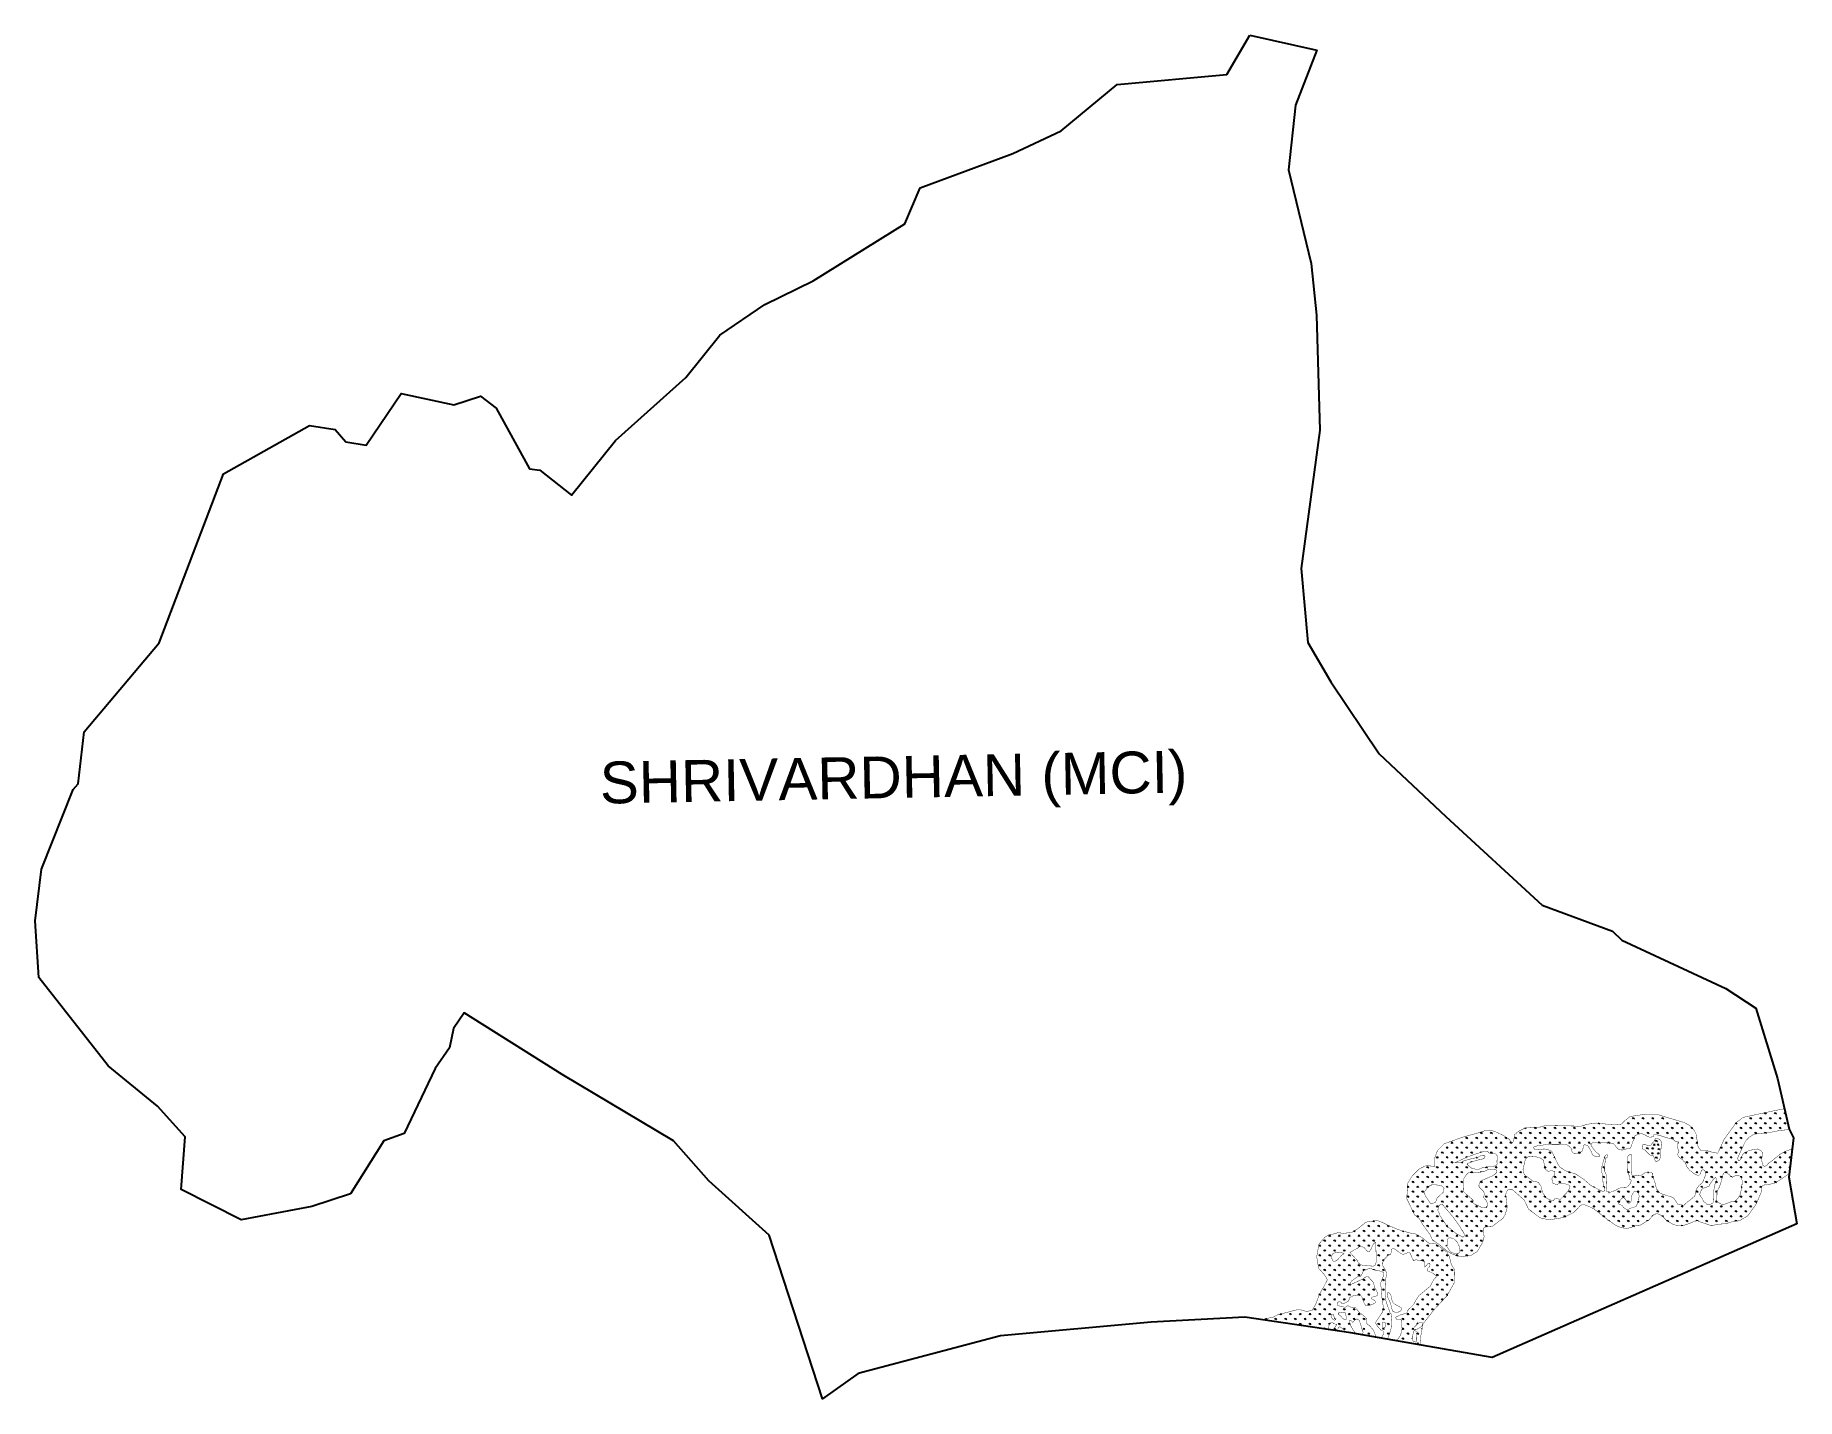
# Model space of a CAD drawing. Header units: metres. Extents: x 287290 to 291869, y 1996410 to 1999955.
import ezdxf

# ---------------------------------------------------------------- set-up
doc = ezdxf.new("R2010")
doc.units = ezdxf.units.M
doc.header["$MEASUREMENT"] = 0
for name, color, linetype in [('MANGROOVE BUFFER ZONE', 120, 'Continuous'), ('MANGROOVES BUFFER ZONE', 120, 'Continuous'), ('village', 3, 'Continuous'), ('VILLAGE NAME', 250, 'Continuous')]:
    doc.layers.add(name, color=color, linetype=linetype)
doc.styles.get("Standard").update_dxf_attribs({"font": 'simplex.shx'})

msp = doc.modelspace()

# ---------------------------------------------------------------- texts
at = {"layer": 'VILLAGE NAME', "insert": (288756.3, 1998066.2), "char_height": 108.748, "attachment_point": 1, "rotation": 1.1028}
msp.add_mtext_dynamic_manual_height_columns('{\\fArial|b0|i0|c0|p34;SHRIVARDHAN (MCI)}', width=1571.314, gutter_width=543.7, heights=[0], dxfattribs=at)

# ---------------------------------------------------------------- linework, layer by layer
at = {"color": 3, "flags": 128}
msp.add_lwpolyline([(290386.9, 1999852.9), (290447.2, 1999955.2)], dxfattribs=at)
at = {"layer": 'MANGROOVE BUFFER ZONE', "linetype": 'Continuous'}
for p, q in [((291189.4, 1997112.8), (291187, 1997115.2)), ((291189.4, 1997112.8), (291189.4, 1997116)), ((291189.4, 1997112.8), (291191.8, 1997115.2)), ((291214.9, 1997112.8), (291212.5, 1997115.2)), ((291214.9, 1997112.8), (291214.9, 1997116.2)), ((291214.9, 1997112.8), (291217.2, 1997115.2)), ((291240.3, 1997112.8), (291237.9, 1997115.2)), ((291240.3, 1997112.8), (291240.3, 1997116.2)), ((291240.3, 1997112.8), (291242.7, 1997115.2)), ((291265.8, 1997112.8), (291263.4, 1997115.2)), ((291265.8, 1997112.8), (291265.8, 1997116.2)), ((291265.8, 1997112.8), (291268.2, 1997115.2)), ((291291.2, 1997112.8), (291288.8, 1997115.2)), ((291291.2, 1997112.8), (291291.2, 1997116.2)), ((291291.2, 1997112.8), (291293.6, 1997115.2)), ((291316.7, 1997112.8), (291314.3, 1997115.2)), ((291316.7, 1997112.8), (291316.7, 1997116.2)), ((291316.7, 1997112.8), (291319.1, 1997115.2)), ((291342.1, 1997112.8), (291339.7, 1997115.2)), ((291342.1, 1997112.8), (291342.1, 1997116.2)), ((291342.1, 1997112.8), (291344.5, 1997115.2)), ((291354.9, 1997125.5), (291353.7, 1997126.6)), ((291354.9, 1997125.5), (291354.9, 1997126.5)), ((291354.9, 1997125.5), (291355.7, 1997126.4)), ((291367.6, 1997112.8), (291365.2, 1997115.2)), ((291367.6, 1997112.8), (291367.6, 1997116.2)), ((291367.6, 1997112.8), (291370, 1997115.2)), ((291393, 1997112.8), (291390.7, 1997115.2)), ((291393, 1997112.8), (291393, 1997116.2)), ((291393, 1997112.8), (291395.4, 1997115.2)), ((291418.5, 1997112.8), (291416.1, 1997115.2)), ((291418.5, 1997112.8), (291418.5, 1997116.2)), ((291418.5, 1997112.8), (291420.9, 1997115.2)), ((291431.2, 1997125.5), (291428.8, 1997127.9)), ((291431.2, 1997125.5), (291431.2, 1997128.9)), ((291431.2, 1997125.5), (291433.6, 1997127.9)), ((291444, 1997138.3), (291441.6, 1997140.6)), ((291444, 1997112.8), (291441.6, 1997115.2)), ((291444, 1997138.3), (291444, 1997141.6)), ((291444, 1997138.3), (291446.3, 1997140.6)), ((291444, 1997112.8), (291444, 1997116.2)), ((291444, 1997112.8), (291446.3, 1997115.2)), ((291456.7, 1997125.5), (291454.3, 1997127.9)), ((291456.7, 1997125.5), (291456.7, 1997128.9)), ((291456.7, 1997125.5), (291459.1, 1997127.9)), ((291469.4, 1997138.3), (291467, 1997140.6)), ((291469.4, 1997112.8), (291467, 1997115.2)), ((291469.4, 1997138.3), (291469.4, 1997141.6)), ((291469.4, 1997138.3), (291471.8, 1997140.6)), ((291469.4, 1997112.8), (291469.4, 1997116.2)), ((291469.4, 1997112.8), (291471.8, 1997115.2)), ((291482.1, 1997125.5), (291479.8, 1997127.9)), ((291482.1, 1997125.5), (291482.1, 1997128.9)), ((291482.1, 1997125.5), (291484.5, 1997127.9)), ((291494.9, 1997138.3), (291492.5, 1997140.6)), ((291494.9, 1997112.8), (291492.5, 1997115.2)), ((291494.9, 1997138.3), (291494.9, 1997141.6)), ((291494.9, 1997138.3), (291497.3, 1997140.6)), ((291494.9, 1997112.8), (291494.9, 1997116.2)), ((291494.9, 1997112.8), (291497.3, 1997115.2)), ((291507.6, 1997125.5), (291505.2, 1997127.9)), ((291507.6, 1997125.5), (291507.6, 1997128.9)), ((291507.6, 1997125.5), (291510, 1997127.9)), ((291520.3, 1997138.3), (291517.9, 1997140.6)), ((291520.3, 1997112.8), (291517.9, 1997115.2)), ((291520.3, 1997138.3), (291520.3, 1997141.6)), ((291520.3, 1997138.3), (291522.7, 1997140.6)), ((291520.3, 1997112.8), (291520.3, 1997116.2)), ((291520.3, 1997112.8), (291522.7, 1997115.2)), ((291533.1, 1997125.5), (291530.7, 1997127.9)), ((291533.1, 1997125.5), (291533.1, 1997128.9)), ((291533.1, 1997125.5), (291535.4, 1997127.9)), ((291545.8, 1997112.8), (291543.4, 1997115.2)), ((291545.8, 1997112.8), (291545.8, 1997116.2)), ((291545.8, 1997112.8), (291548.2, 1997115.2)), ((291558.5, 1997125.5), (291556.1, 1997127.9)), ((291558.5, 1997125.5), (291558.5, 1997128.9)), ((291558.5, 1997125.5), (291560.9, 1997127.9)), ((291571.2, 1997112.8), (291568.9, 1997115.2)), ((291571.2, 1997112.8), (291571.2, 1997116.2)), ((291571.2, 1997112.8), (291573.6, 1997115.2)), ((291596.7, 1997112.8), (291594.3, 1997115.2)), ((291596.7, 1997112.8), (291596.7, 1997115.3)), ((291711.2, 1997125.5), (291710.2, 1997126.6)), ((291711.2, 1997125.5), (291711.2, 1997128)), ((291711.2, 1997125.5), (291713.6, 1997127.9)), ((291724, 1997112.8), (291721.6, 1997115.2)), ((291724, 1997112.8), (291724, 1997116.2)), ((291724, 1997112.8), (291726.4, 1997115.2)), ((291736.7, 1997125.5), (291734.3, 1997127.9)), ((291736.7, 1997125.5), (291736.7, 1997128.9)), ((291736.7, 1997125.5), (291739.1, 1997127.9)), ((291749.4, 1997138.3), (291747, 1997140.6)), ((291749.4, 1997112.8), (291747, 1997115.2)), ((291749.4, 1997138.3), (291749.4, 1997141.6)), ((291749.4, 1997138.3), (291751.8, 1997140.6)), ((291749.4, 1997112.8), (291749.4, 1997116.2)), ((291749.4, 1997112.8), (291751.8, 1997115.2)), ((291762.2, 1997125.5), (291759.8, 1997127.9)), ((291762.2, 1997125.5), (291762.2, 1997128.9)), ((291762.2, 1997125.5), (291764.5, 1997127.9)), ((291774.9, 1997138.3), (291772.5, 1997140.6)), ((291774.9, 1997112.8), (291772.5, 1997115.2)), ((291774.9, 1997138.3), (291774.9, 1997141.6)), ((291774.9, 1997138.3), (291777.3, 1997140.6)), ((291774.9, 1997112.8), (291774.9, 1997116.2)), ((291774.9, 1997112.8), (291777.3, 1997115.2)), ((291787.6, 1997151), (291785.2, 1997153.4)), ((291787.6, 1997125.5), (291785.2, 1997127.9)), ((291787.6, 1997151), (291787.6, 1997154.4)), ((291787.6, 1997151), (291790, 1997153.4)), ((291787.6, 1997125.5), (291787.6, 1997128.9)), ((291787.6, 1997125.5), (291790, 1997127.9)), ((291800.3, 1997138.3), (291798, 1997140.6)), ((291800.3, 1997112.8), (291798, 1997115.2)), ((291800.3, 1997138.3), (291800.3, 1997141.6)), ((291800.3, 1997138.3), (291802.7, 1997140.6)), ((291800.3, 1997112.8), (291800.3, 1997116.2)), ((291800.3, 1997112.8), (291802.7, 1997115.2)), ((291813.1, 1997151), (291810.7, 1997153.4)), ((291813.1, 1997125.5), (291810.7, 1997127.9)), ((291813.1, 1997151), (291813.1, 1997154.4)), ((291813.1, 1997151), (291815.5, 1997153.4)), ((291813.1, 1997125.5), (291813.1, 1997128.9)), ((291813.1, 1997125.5), (291815.5, 1997127.9)), ((291825.8, 1997138.3), (291823.4, 1997140.6)), ((291825.8, 1997112.8), (291823.4, 1997115.2)), ((291825.8, 1997138.3), (291825.8, 1997141.6)), ((291825.8, 1997138.3), (291828.2, 1997140.6)), ((291825.8, 1997112.8), (291825.8, 1997116.2)), ((291825.8, 1997112.8), (291828.2, 1997115.2)), ((291838.5, 1997151), (291836.1, 1997153.4)), ((291838.5, 1997125.5), (291836.1, 1997127.9)), ((291838.5, 1997151), (291838.5, 1997154.4)), ((291838.5, 1997151), (291839.5, 1997152)), ((291838.5, 1997125.5), (291838.5, 1997128.9)), ((291838.5, 1997125.5), (291840.9, 1997127.9)), ((290973, 1997074.6), (290970.6, 1997077)), ((290973, 1997074.6), (290973, 1997078)), ((290973, 1997074.6), (290975.4, 1997077)), ((290998.5, 1997074.6), (290996.1, 1997077)), ((290998.5, 1997074.6), (290998.5, 1997078)), ((290998.5, 1997074.6), (291000.9, 1997077)), ((291011.2, 1997087.3), (291008.8, 1997089.7)), ((291011.2, 1997087.3), (291011.2, 1997090.7)), ((291011.2, 1997087.3), (291013.6, 1997089.7)), ((291023.9, 1997074.6), (291021.6, 1997077)), ((291023.9, 1997074.6), (291023.9, 1997078)), ((291023.9, 1997074.6), (291026.3, 1997077)), ((291036.7, 1997087.3), (291034.3, 1997089.7)), ((291036.7, 1997087.3), (291036.7, 1997090.7)), ((291036.7, 1997087.3), (291039.1, 1997089.7)), ((291049.4, 1997100.1), (291047, 1997102.5)), ((291049.4, 1997074.6), (291047, 1997077)), ((291049.4, 1997100.1), (291049.4, 1997103.4)), ((291049.4, 1997100.1), (291051.8, 1997102.5)), ((291049.4, 1997074.6), (291049.4, 1997078)), ((291049.4, 1997074.6), (291051.8, 1997077)), ((291062.1, 1997087.3), (291059.7, 1997089.7)), ((291062.1, 1997087.3), (291062.1, 1997090.7)), ((291062.1, 1997087.3), (291064.5, 1997089.7)), ((291074.8, 1997100.1), (291072.5, 1997102.5)), ((291074.8, 1997074.6), (291072.5, 1997077)), ((291074.8, 1997100.1), (291074.8, 1997103.4)), ((291074.8, 1997100.1), (291077.2, 1997102.5)), ((291074.8, 1997074.6), (291074.8, 1997078)), ((291074.8, 1997074.6), (291077.2, 1997077)), ((291087.6, 1997087.3), (291085.2, 1997089.7)), ((291087.6, 1997087.3), (291087.6, 1997090.7)), ((291087.6, 1997087.3), (291090, 1997089.7)), ((291100.3, 1997074.6), (291097.9, 1997077)), ((291100.3, 1997074.6), (291100.3, 1997078)), ((291100.3, 1997074.6), (291102.7, 1997077)), ((291113, 1997087.3), (291110.6, 1997089.7)), ((291113, 1997087.3), (291113, 1997090.3)), ((291113, 1997087.3), (291114.8, 1997089.1)), ((291125.8, 1997074.6), (291123.4, 1997077)), ((291125.8, 1997074.6), (291125.8, 1997078)), ((291125.8, 1997074.6), (291128, 1997076.8)), ((291138.5, 1997087.3), (291136.1, 1997089.7)), ((291138.5, 1997087.3), (291138.5, 1997090.7)), ((291138.5, 1997087.3), (291140.9, 1997089.7)), ((291151.2, 1997100.1), (291148.8, 1997102.5)), ((291151.2, 1997074.6), (291148.8, 1997077)), ((291151.2, 1997100.1), (291151.2, 1997103.4)), ((291151.2, 1997100.1), (291153.6, 1997102.5)), ((291151.2, 1997074.6), (291151.2, 1997078)), ((291151.2, 1997074.6), (291153.6, 1997077)), ((291163.9, 1997087.3), (291161.6, 1997089.7)), ((291163.9, 1997112.8), (291162.5, 1997114.2)), ((291163.9, 1997112.8), (291165.6, 1997114.4)), ((291163.9, 1997112.8), (291163.9, 1997114.3)), ((291163.9, 1997087.3), (291163.9, 1997090.7)), ((291163.9, 1997087.3), (291166.3, 1997089.7)), ((291176.7, 1997100.1), (291174.3, 1997102.5)), ((291176.7, 1997074.6), (291174.3, 1997077)), ((291176.7, 1997100.1), (291176.7, 1997103.4)), ((291176.7, 1997100.1), (291179.1, 1997102.5)), ((291176.7, 1997074.6), (291176.7, 1997078)), ((291176.7, 1997074.6), (291179.1, 1997077)), ((291189.4, 1997087.3), (291187, 1997089.7)), ((291189.4, 1997087.3), (291189.4, 1997090.7)), ((291189.4, 1997087.3), (291191.8, 1997089.7)), ((291202.1, 1997100.1), (291199.7, 1997102.5)), ((291202.1, 1997074.6), (291199.7, 1997077)), ((291202.1, 1997100.1), (291202.1, 1997103.4)), ((291202.1, 1997100.1), (291204.5, 1997102.5)), ((291202.1, 1997074.6), (291202.1, 1997078)), ((291202.1, 1997074.6), (291204.5, 1997077)), ((291214.9, 1997087.3), (291212.5, 1997089.7)), ((291214.9, 1997087.3), (291214.9, 1997090.7)), ((291214.9, 1997087.3), (291217.2, 1997089.7)), ((291227.6, 1997100.1), (291225.2, 1997102.5)), ((291227.6, 1997074.6), (291225.2, 1997077)), ((291227.6, 1997100.1), (291227.6, 1997103.4)), ((291227.6, 1997100.1), (291230, 1997102.5)), ((291227.6, 1997074.6), (291227.6, 1997078)), ((291227.6, 1997074.6), (291230, 1997077)), ((291240.3, 1997087.3), (291237.9, 1997089.7)), ((291240.3, 1997087.3), (291240.3, 1997090.7)), ((291240.3, 1997087.3), (291242.7, 1997089.7)), ((291253, 1997100.1), (291250.7, 1997102.5)), ((291253, 1997074.6), (291250.7, 1997077)), ((291253, 1997100.1), (291253, 1997103.4)), ((291253, 1997100.1), (291255.4, 1997102.5)), ((291253, 1997074.6), (291253, 1997078)), ((291253, 1997074.6), (291255.4, 1997077)), ((291265.8, 1997087.3), (291263.4, 1997089.7)), ((291265.8, 1997087.3), (291265.8, 1997090.7)), ((291265.8, 1997087.3), (291268.2, 1997089.7)), ((291278.5, 1997100.1), (291276.1, 1997102.5)), ((291278.5, 1997074.6), (291276.1, 1997077)), ((291278.5, 1997100.1), (291278.5, 1997103.4)), ((291278.5, 1997100.1), (291280.9, 1997102.5)), ((291278.5, 1997074.6), (291278.5, 1997078)), ((291278.5, 1997074.6), (291280.9, 1997077)), ((291291.2, 1997087.3), (291288.8, 1997089.7)), ((291291.2, 1997087.3), (291291.2, 1997090.7)), ((291291.2, 1997087.3), (291293.6, 1997089.7)), ((291304, 1997100.1), (291301.6, 1997102.5)), ((291304, 1997074.6), (291301.6, 1997077)), ((291304, 1997100.1), (291304, 1997103.4)), ((291304, 1997100.1), (291306.3, 1997102.5)), ((291304, 1997074.6), (291304, 1997078)), ((291304, 1997074.6), (291306.3, 1997077)), ((291316.7, 1997087.3), (291314.3, 1997089.7)), ((291316.7, 1997087.3), (291316.7, 1997090.7)), ((291316.7, 1997087.3), (291319.1, 1997089.7)), ((291329.4, 1997100.1), (291327, 1997102.5)), ((291329.4, 1997074.6), (291327, 1997077)), ((291329.4, 1997100.1), (291329.4, 1997103.4)), ((291329.4, 1997100.1), (291331.8, 1997102.5)), ((291329.4, 1997074.6), (291329.4, 1997078)), ((291329.4, 1997074.6), (291331.8, 1997077)), ((291342.1, 1997087.3), (291339.7, 1997089.7)), ((291342.1, 1997087.3), (291342.1, 1997090.7)), ((291342.1, 1997087.3), (291344.5, 1997089.7)), ((291354.9, 1997100.1), (291352.5, 1997102.5)), ((291353.8, 1997075.6), (291352.5, 1997077)), ((291354.9, 1997100.1), (291354.9, 1997103.4)), ((291354.9, 1997100.1), (291357.3, 1997102.5)), ((291354.9, 1997075.6), (291354.9, 1997078)), ((291355.9, 1997075.6), (291357.3, 1997077)), ((291367.6, 1997087.3), (291365.2, 1997089.7)), ((291367.6, 1997087.3), (291367.6, 1997090.7)), ((291367.6, 1997087.3), (291370, 1997089.7)), ((291380.3, 1997100.1), (291377.9, 1997102.5)), ((291379.7, 1997075.3), (291377.9, 1997077)), ((291380.3, 1997100.1), (291380.3, 1997103.4)), ((291380.3, 1997100.1), (291382.7, 1997102.5)), ((291380.3, 1997075.3), (291380.3, 1997078)), ((291381, 1997075.3), (291382.7, 1997077)), ((291393, 1997087.3), (291390.7, 1997089.7)), ((291393, 1997087.3), (291393, 1997090.7)), ((291393, 1997087.3), (291395.4, 1997089.7)), ((291405.8, 1997100.1), (291403.4, 1997102.5)), ((291405.8, 1997074.6), (291403.4, 1997077)), ((291405.8, 1997100.1), (291405.8, 1997103.4)), ((291405.8, 1997100.1), (291408.2, 1997102.5)), ((291405.8, 1997074.6), (291405.8, 1997078)), ((291405.8, 1997074.6), (291408.2, 1997077)), ((291418.5, 1997087.3), (291416.1, 1997089.7)), ((291418.5, 1997087.3), (291418.5, 1997090.7)), ((291418.5, 1997087.3), (291420.9, 1997089.7)), ((291431.2, 1997100.1), (291428.8, 1997102.5)), ((291431.2, 1997074.6), (291428.8, 1997077)), ((291431.2, 1997100.1), (291431.2, 1997103.4)), ((291431.2, 1997100.1), (291433.6, 1997102.5)), ((291431.2, 1997074.6), (291431.2, 1997078)), ((291431.2, 1997074.6), (291433.6, 1997077)), ((291444, 1997087.3), (291441.6, 1997089.7)), ((291444, 1997087.3), (291444, 1997090.7)), ((291444, 1997087.3), (291446.3, 1997089.7)), ((291456.7, 1997100.1), (291454.3, 1997102.5)), ((291456.7, 1997100.1), (291456.7, 1997103.4)), ((291456.7, 1997100.1), (291459.1, 1997102.5)), ((291482.1, 1997100.1), (291479.8, 1997102.5)), ((291482.1, 1997100.1), (291482.1, 1997103.4)), ((291482.1, 1997100.1), (291484.5, 1997102.5)), ((291498.5, 1997069.4), (291496.2, 1997071.8)), ((291498.5, 1997069.4), (291498.5, 1997072.8)), ((291498.5, 1997069.4), (291500.9, 1997071.8)), ((291503.7, 1997079), (291501.3, 1997081.4)), ((291503.7, 1997079), (291503.7, 1997082.4)), ((291503.7, 1997079), (291506.1, 1997081.4)), ((291507.6, 1997100.1), (291505.2, 1997102.5)), ((291508.7, 1997069.4), (291506.3, 1997071.8)), ((291507.6, 1997100.1), (291507.6, 1997103.4)), ((291507.6, 1997100.1), (291510, 1997102.5)), ((291508.7, 1997069.4), (291508.7, 1997072.8)), ((291508.7, 1997069.4), (291511, 1997071.8)), ((291533.1, 1997100.1), (291530.7, 1997102.5)), ((291533.1, 1997100.1), (291533.1, 1997103.4)), ((291533.1, 1997100.1), (291535.4, 1997102.5)), ((291545.8, 1997087.3), (291543.4, 1997089.7)), ((291545.8, 1997087.3), (291545.8, 1997090.7)), ((291545.8, 1997087.3), (291548.2, 1997089.7)), ((291558.5, 1997100.1), (291556.1, 1997102.5)), ((291558.5, 1997100.1), (291558.5, 1997103.4)), ((291558.5, 1997100.1), (291560.9, 1997102.5)), ((291560.1, 1997076.2), (291560.9, 1997077)), ((291571.2, 1997087.3), (291568.9, 1997089.7)), ((291571.2, 1997087.3), (291571.2, 1997090.7)), ((291571.2, 1997087.3), (291573.6, 1997089.7)), ((291584, 1997100.1), (291581.6, 1997102.5)), ((291584, 1997074.6), (291581.6, 1997077)), ((291584, 1997100.1), (291584, 1997103.4)), ((291584, 1997100.1), (291586.4, 1997102.5)), ((291584, 1997074.6), (291584, 1997078)), ((291584, 1997074.6), (291586.4, 1997077)), ((291596.7, 1997087.3), (291594.3, 1997089.7)), ((291596.7, 1997112.8), (291597.9, 1997114)), ((291596.7, 1997087.3), (291596.7, 1997090.7)), ((291596.7, 1997087.3), (291599.1, 1997089.7)), ((291609.4, 1997074.6), (291607, 1997077)), ((291609.4, 1997074.6), (291609.4, 1997078)), ((291609.4, 1997074.6), (291610.6, 1997075.8)), ((291685.8, 1997074.6), (291683.4, 1997077)), ((291685.8, 1997074.6), (291685.8, 1997078)), ((291685.8, 1997074.6), (291688.2, 1997077)), ((291698.5, 1997087.3), (291696.1, 1997089.7)), ((291698.5, 1997087.3), (291698.5, 1997090.7)), ((291698.5, 1997087.3), (291700.9, 1997089.7)), ((291711.2, 1997100.1), (291708.9, 1997102.5)), ((291711.2, 1997074.6), (291708.9, 1997077)), ((291711.2, 1997100.1), (291711.2, 1997103.4)), ((291711.2, 1997100.1), (291713.6, 1997102.5)), ((291711.2, 1997074.6), (291711.2, 1997078)), ((291711.2, 1997074.6), (291713.6, 1997077)), ((291724, 1997087.3), (291721.6, 1997089.7)), ((291724, 1997087.3), (291724, 1997090.7)), ((291724, 1997087.3), (291726.4, 1997089.7)), ((291736.7, 1997100.1), (291734.3, 1997102.5)), ((291736.7, 1997100.1), (291736.7, 1997103.4)), ((291736.7, 1997100.1), (291739.1, 1997102.5)), ((291762.2, 1997100.1), (291759.8, 1997102.5)), ((291762.2, 1997100.1), (291762.2, 1997103.4)), ((291762.2, 1997100.1), (291764.5, 1997102.5)), ((291787, 1997100.7), (291785.2, 1997102.5)), ((291787.6, 1997100.7), (291787.6, 1997103.4)), ((291788.7, 1997101.2), (291790, 1997102.5)), ((290934.8, 1997036.4), (290932.5, 1997038.8)), ((290934.8, 1997036.4), (290934.8, 1997039.8)), ((290934.8, 1997036.4), (290937.2, 1997038.8)), ((290947.6, 1997049.2), (290945.2, 1997051.5)), ((290947.6, 1997023.7), (290945.2, 1997026.1)), ((290947.6, 1997049.2), (290947.6, 1997052.5)), ((290947.6, 1997049.2), (290950, 1997051.5)), ((290947.6, 1997023.7), (290947.6, 1997027.1)), ((290947.6, 1997023.7), (290950, 1997026.1)), ((290960.3, 1997061.9), (290957.9, 1997064.3)), ((290960.3, 1997036.4), (290957.9, 1997038.8)), ((290960.3, 1997061.9), (290960.3, 1997065.3)), ((290960.3, 1997061.9), (290962.7, 1997064.3)), ((290960.3, 1997036.4), (290960.3, 1997039.8)), ((290960.3, 1997036.4), (290962.7, 1997038.8)), ((290973, 1997049.2), (290970.6, 1997051.5)), ((290973, 1997023.7), (290970.6, 1997026.1)), ((290973, 1997049.2), (290973, 1997052.5)), ((290973, 1997049.2), (290975.4, 1997051.5)), ((290973, 1997023.7), (290973, 1997027.1)), ((290973, 1997023.7), (290975.4, 1997026.1)), ((290985.8, 1997061.9), (290983.4, 1997064.3)), ((290985.8, 1997036.4), (290983.4, 1997038.8)), ((290985.8, 1997061.9), (290985.8, 1997065.3)), ((290985.8, 1997061.9), (290988.1, 1997064.3)), ((290985.8, 1997036.4), (290985.8, 1997039.8)), ((290985.8, 1997036.4), (290988.1, 1997038.8)), ((290998.5, 1997049.2), (290996.1, 1997051.5)), ((290998.5, 1997023.7), (290997.8, 1997024.4)), ((290998.5, 1997049.2), (290998.5, 1997052.5)), ((290998.5, 1997049.2), (291000.9, 1997051.5)), ((290998.5, 1997023.7), (291000.9, 1997026.1)), ((290998.5, 1997023.7), (290998.5, 1997024.7)), ((291011.2, 1997061.9), (291008.8, 1997064.3)), ((291009.8, 1997037.8), (291008.8, 1997038.8)), ((291011.2, 1997061.9), (291011.2, 1997065.3)), ((291011.2, 1997061.9), (291013.6, 1997064.3)), ((291011.2, 1997038.4), (291011.2, 1997039.8)), ((291023.9, 1997049.2), (291021.6, 1997051.5)), ((291022.2, 1997025.5), (291021.6, 1997026.1)), ((291023.9, 1997049.2), (291023.9, 1997052.5)), ((291023.9, 1997049.2), (291026.3, 1997051.5)), ((291023.9, 1997026), (291023.9, 1997027.1)), ((291036.7, 1997061.9), (291034.3, 1997064.3)), ((291036.7, 1997036.4), (291036, 1997037.1)), ((291036.7, 1997061.9), (291036.7, 1997065.3)), ((291036.7, 1997061.9), (291039.1, 1997064.3)), ((291036.7, 1997036.4), (291037.6, 1997037.4)), ((291036.7, 1997036.4), (291036.7, 1997037.2)), ((291047.8, 1997050.8), (291047, 1997051.5)), ((291049.4, 1997051.4), (291049.4, 1997052.5)), ((291062.1, 1997061.9), (291059.7, 1997064.3)), ((291062.1, 1997061.9), (291062.1, 1997065.3)), ((291062.1, 1997061.9), (291064.5, 1997064.3)), ((291074.8, 1997049.2), (291072.5, 1997051.5)), ((291074.8, 1997049.2), (291074.8, 1997052.5)), ((291074.8, 1997049.2), (291077.2, 1997051.5)), ((291087.6, 1997061.9), (291085.2, 1997064.3)), ((291087.6, 1997061.9), (291087.6, 1997065.3)), ((291087.6, 1997061.9), (291090, 1997064.3)), ((291089.8, 1997038.6), (291090, 1997038.8)), ((291100.3, 1997049.2), (291097.9, 1997051.5)), ((291100.3, 1997023.7), (291097.9, 1997026.1)), ((291100.3, 1997049.2), (291100.3, 1997052.5)), ((291100.3, 1997049.2), (291102.7, 1997051.5)), ((291100.3, 1997023.7), (291100.3, 1997027.1)), ((291100.3, 1997023.7), (291102.7, 1997026.1)), ((291113, 1997061.9), (291110.6, 1997064.3)), ((291113, 1997036.4), (291110.6, 1997038.8)), ((291113, 1997061.9), (291113, 1997065.3)), ((291113, 1997061.9), (291115.4, 1997064.3)), ((291113, 1997036.4), (291113, 1997039.8)), ((291113, 1997036.4), (291115.4, 1997038.8)), ((291125.8, 1997049.2), (291123.4, 1997051.5)), ((291125.8, 1997023.7), (291123.4, 1997026.1)), ((291125.8, 1997049.2), (291125.8, 1997052.5)), ((291125.8, 1997049.2), (291128.1, 1997051.5)), ((291125.8, 1997023.7), (291125.8, 1997027.1)), ((291125.8, 1997023.7), (291128.1, 1997026.1)), ((291138.5, 1997061.9), (291136.1, 1997064.3)), ((291138.5, 1997036.4), (291136.1, 1997038.8)), ((291138.5, 1997061.9), (291138.5, 1997065.3)), ((291138.5, 1997061.9), (291140.9, 1997064.3)), ((291138.5, 1997036.4), (291138.5, 1997039.8)), ((291138.5, 1997036.4), (291140.9, 1997038.8)), ((291151.2, 1997049.2), (291148.8, 1997051.5)), ((291151.2, 1997023.7), (291148.8, 1997026.1)), ((291151.2, 1997049.2), (291151.2, 1997052.5)), ((291151.2, 1997049.2), (291153.6, 1997051.5)), ((291151.2, 1997023.7), (291151.2, 1997027.1)), ((291151.2, 1997023.7), (291153.6, 1997026.1)), ((291163.9, 1997061.9), (291161.6, 1997064.3)), ((291163.9, 1997036.4), (291161.6, 1997038.8)), ((291163.9, 1997061.9), (291163.9, 1997065.3)), ((291163.9, 1997061.9), (291166.3, 1997064.3)), ((291163.9, 1997036.4), (291163.9, 1997039.8)), ((291163.9, 1997036.4), (291166.3, 1997038.8)), ((291176.7, 1997049.2), (291174.3, 1997051.5)), ((291176.7, 1997049.2), (291176.7, 1997052.5)), ((291176.7, 1997049.2), (291179.1, 1997051.5)), ((291202.1, 1997049.2), (291199.7, 1997051.5)), ((291202.1, 1997049.2), (291202.1, 1997052.5)), ((291202.1, 1997049.2), (291204.5, 1997051.5)), ((291214.9, 1997036.4), (291212.5, 1997038.8)), ((291214.9, 1997036.4), (291214.9, 1997039.8)), ((291214.9, 1997036.4), (291217.2, 1997038.8)), ((291227.6, 1997049.2), (291225.2, 1997051.5)), ((291227.6, 1997023.7), (291225.2, 1997026.1)), ((291227.6, 1997049.2), (291227.6, 1997052.5)), ((291227.6, 1997049.2), (291230, 1997051.5)), ((291227.6, 1997023.7), (291227.6, 1997027.1)), ((291227.6, 1997023.7), (291230, 1997026.1)), ((291239.9, 1997036.9), (291237.9, 1997038.8)), ((291291.2, 1997061.9), (291288.8, 1997064.3)), ((291291.2, 1997061.9), (291291.2, 1997065.3)), ((291291.2, 1997061.9), (291293.6, 1997064.3)), ((291304, 1997049.2), (291301.6, 1997051.5)), ((291304, 1997049.2), (291304, 1997052.5)), ((291304, 1997049.2), (291306.3, 1997051.5)), ((291369.1, 1997038), (291370, 1997038.8)), ((291418.5, 1997061.9), (291416.1, 1997064.3)), ((291418.5, 1997061.9), (291418.5, 1997065.3)), ((291418.5, 1997061.9), (291420.9, 1997064.3)), ((291431.2, 1997023.7), (291429.5, 1997025.4)), ((291431.2, 1997023.7), (291431.2, 1997027.1)), ((291431.2, 1997023.7), (291433.6, 1997026.1)), ((291480.4, 1997060.2), (291478, 1997062.6)), ((291480.4, 1997060.2), (291480.4, 1997063.6)), ((291480.4, 1997060.2), (291482.8, 1997062.6)), ((291494, 1997046.8), (291491.6, 1997049.2)), ((291494.5, 1997059.8), (291492.1, 1997062.2)), ((291494, 1997046.8), (291494, 1997050.2)), ((291494, 1997046.8), (291496.3, 1997049.2)), ((291494.5, 1997059.8), (291494.5, 1997063.2)), ((291494.5, 1997059.8), (291496.9, 1997062.2)), ((291503.8, 1997036), (291501.4, 1997038.4)), ((291503.8, 1997036), (291503.8, 1997039.4)), ((291503.8, 1997036), (291506.2, 1997038.4)), ((291509.3, 1997046.8), (291506.9, 1997049.2)), ((291510.5, 1997058), (291508.1, 1997060.4)), ((291509.3, 1997046.8), (291509.3, 1997050.2)), ((291509.3, 1997046.8), (291511.7, 1997049.2)), ((291510.5, 1997058), (291510.5, 1997061.3)), ((291510.5, 1997058), (291512.9, 1997060.4)), ((291571.2, 1997061.9), (291568.9, 1997064.3)), ((291571.2, 1997036.4), (291568.9, 1997038.8)), ((291571.2, 1997061.9), (291571.2, 1997065.3)), ((291571.2, 1997061.9), (291573.6, 1997064.3)), ((291571.2, 1997036.4), (291571.2, 1997039.8)), ((291571.2, 1997036.4), (291573.6, 1997038.8)), ((291584, 1997049.2), (291581.6, 1997051.5)), ((291584, 1997023.7), (291581.6, 1997026.1)), ((291584, 1997049.2), (291584, 1997052.5)), ((291584, 1997049.2), (291586.4, 1997051.5)), ((291584, 1997023.7), (291584, 1997027.1)), ((291584, 1997023.7), (291586.4, 1997026.1)), ((291596.7, 1997061.9), (291594.3, 1997064.3)), ((291596.7, 1997036.4), (291594.3, 1997038.8)), ((291596.7, 1997061.9), (291596.7, 1997065.3)), ((291596.7, 1997061.9), (291599.1, 1997064.3)), ((291596.7, 1997036.4), (291596.7, 1997039.8)), ((291596.7, 1997036.4), (291599.1, 1997038.8)), ((291609.4, 1997049.2), (291607, 1997051.5)), ((291609.4, 1997023.7), (291607, 1997026.1)), ((291609.4, 1997049.2), (291609.4, 1997052.5)), ((291609.4, 1997049.2), (291611.8, 1997051.5)), ((291609.4, 1997023.7), (291609.4, 1997027.1)), ((291609.4, 1997023.7), (291611.8, 1997026.1)), ((291622.2, 1997036.4), (291619.8, 1997038.8)), ((291622.2, 1997036.4), (291622.2, 1997039.8)), ((291622.2, 1997036.4), (291624.5, 1997038.8)), ((291634.9, 1997049.2), (291632.5, 1997051.5)), ((291634.9, 1997023.7), (291632.5, 1997026.1)), ((291634.9, 1997049.2), (291634.9, 1997052.5)), ((291634.9, 1997049.2), (291637.3, 1997051.5)), ((291634.9, 1997023.7), (291634.9, 1997027.1)), ((291634.9, 1997023.7), (291637.3, 1997026.1)), ((291647.6, 1997036.4), (291645.2, 1997038.8)), ((291647.6, 1997036.4), (291647.6, 1997039.8)), ((291647.6, 1997036.4), (291650, 1997038.8)), ((291660.3, 1997023.7), (291657.9, 1997026.1)), ((291660.3, 1997049.2), (291660.3, 1997049.2)), ((291660.3, 1997049.2), (291660.4, 1997049.2)), ((291660.3, 1997049.2), (291660.3, 1997049.2)), ((291660.3, 1997023.7), (291660.3, 1997027.1)), ((291660.3, 1997023.7), (291662.7, 1997026.1)), ((291673.1, 1997036.4), (291670.7, 1997038.8)), ((291673.1, 1997061.9), (291670.8, 1997064.2)), ((291673.1, 1997061.9), (291673.1, 1997065.3)), ((291673.1, 1997061.9), (291675.4, 1997064.3)), ((291673.1, 1997036.4), (291673.1, 1997039.8)), ((291673.1, 1997036.4), (291675.4, 1997038.8)), ((291685.8, 1997049.2), (291683.4, 1997051.5)), ((291685.8, 1997023.7), (291683.4, 1997026.1)), ((291685.8, 1997049.2), (291685.8, 1997052.5)), ((291685.8, 1997049.2), (291688.2, 1997051.5)), ((291685.8, 1997023.7), (291685.8, 1997027.1)), ((291685.8, 1997023.7), (291688.2, 1997026.1)), ((291698.5, 1997061.9), (291696.1, 1997064.3)), ((291698.5, 1997036.4), (291696.1, 1997038.8)), ((291698.5, 1997061.9), (291698.5, 1997065.3)), ((291698.5, 1997061.9), (291700.9, 1997064.3)), ((291698.5, 1997036.4), (291698.5, 1997039.8)), ((291698.5, 1997036.4), (291700.9, 1997038.8)), ((291711.2, 1997049.2), (291708.9, 1997051.5)), ((291711.2, 1997023.7), (291708.9, 1997026.1)), ((291711.2, 1997049.2), (291711.2, 1997052.5)), ((291711.2, 1997049.2), (291713.6, 1997051.5)), ((291711.2, 1997023.7), (291711.2, 1997027.1)), ((291711.2, 1997023.7), (291713.6, 1997026.1)), ((291724, 1997061.9), (291721.6, 1997064.3)), ((291724, 1997036.4), (291723.8, 1997036.6)), ((291724, 1997061.9), (291724, 1997065.3)), ((291724, 1997061.9), (291726.4, 1997064.3)), ((291724, 1997036.4), (291726.4, 1997038.8)), ((291724, 1997036.4), (291724, 1997037.1)), ((291736.7, 1997023.7), (291734.3, 1997026.1)), ((291736.7, 1997049.2), (291734.9, 1997050.9)), ((291736.7, 1997049.2), (291736.7, 1997051.9)), ((291736.7, 1997049.2), (291739.1, 1997051.5)), ((291736.7, 1997023.7), (291736.7, 1997027.1)), ((291736.7, 1997023.7), (291739.1, 1997026.1)), ((291749.4, 1997036.4), (291747, 1997038.8)), ((291749.4, 1997036.4), (291749.4, 1997039.8)), ((291749.4, 1997036.4), (291751.8, 1997038.8)), ((291762.2, 1997049.2), (291759.8, 1997051.5)), ((291762.2, 1997023.7), (291759.8, 1997026.1)), ((291762.2, 1997049.2), (291762.2, 1997052.5)), ((291762.2, 1997049.2), (291764.5, 1997051.5)), ((291762.2, 1997023.7), (291762.2, 1997027.1)), ((291762.2, 1997023.7), (291764.5, 1997026.1)), ((291774.9, 1997036.4), (291772.5, 1997038.8)), ((291774.9, 1997036.4), (291774.9, 1997039.8)), ((291774.9, 1997036.4), (291777.3, 1997038.8)), ((291813.1, 1997023.7), (291810.7, 1997026.1)), ((291813.1, 1997023.7), (291813.1, 1997027.1)), ((291813.1, 1997023.7), (291815.5, 1997026.1)), ((291825.8, 1997036.4), (291823.4, 1997038.8)), ((291825.8, 1997036.4), (291825.8, 1997039.8)), ((291825.8, 1997036.4), (291828.2, 1997038.8)), ((291838.5, 1997049.2), (291836.1, 1997051.5)), ((291838.5, 1997023.7), (291836.1, 1997026.1)), ((291838.5, 1997049.2), (291838.5, 1997052.5)), ((291838.5, 1997049.2), (291840.9, 1997051.5)), ((291838.5, 1997023.7), (291838.5, 1997027.1)), ((291838.5, 1997023.7), (291840.9, 1997026.1)), ((291851.3, 1997036.4), (291848.9, 1997038.8)), ((291851.3, 1997036.4), (291851.3, 1997039.8)), ((291851.3, 1997036.4), (291853.6, 1997038.8)), ((290883.9, 1996985.5), (290881.5, 1996987.9)), ((290883.9, 1996985.5), (290883.9, 1996988.9)), ((290883.9, 1996985.5), (290886.3, 1996987.9)), ((290896.7, 1996998.2), (290894.3, 1997000.6)), ((290896.7, 1996998.2), (290896.7, 1997001.6)), ((290896.7, 1996998.2), (290899, 1997000.6)), ((290909.4, 1997011), (290907, 1997013.4)), ((290909.4, 1996985.5), (290907, 1996987.9)), ((290909.4, 1997011), (290909.4, 1997014.3)), ((290909.4, 1997011), (290911.8, 1997013.4)), ((290909.4, 1996985.5), (290909.4, 1996988.9)), ((290909.4, 1996985.5), (290911.8, 1996987.9)), ((290922.1, 1996998.2), (290919.7, 1997000.6)), ((290922.1, 1996998.2), (290922.1, 1997001.6)), ((290922.1, 1996998.2), (290924.5, 1997000.6)), ((290934.8, 1997011), (290932.5, 1997013.4)), ((290934.8, 1996985.5), (290932.5, 1996987.9)), ((290934.8, 1997011), (290934.8, 1997014.3)), ((290934.8, 1997011), (290937.2, 1997013.4)), ((290934.8, 1996985.5), (290934.8, 1996988.9)), ((290934.8, 1996985.5), (290937.2, 1996987.9)), ((290947.6, 1996998.2), (290945.2, 1997000.6)), ((290947.6, 1996998.2), (290947.6, 1997001.6)), ((290947.6, 1996998.2), (290950, 1997000.6)), ((290960.3, 1997011), (290957.9, 1997013.4)), ((290960.3, 1996985.5), (290957.9, 1996987.9)), ((290960.3, 1997011), (290960.3, 1997014.3)), ((290960.3, 1997011), (290962.7, 1997013.4)), ((290960.3, 1996985.5), (290960.3, 1996988.9)), ((290960.3, 1996985.5), (290962.7, 1996987.9)), ((290973, 1996998.2), (290970.6, 1997000.6)), ((290973, 1996998.2), (290973, 1997001.6)), ((290973, 1996998.2), (290975.4, 1997000.6)), ((290985.8, 1997011), (290983.4, 1997013.4)), ((290985.8, 1996985.5), (290983.4, 1996987.9)), ((290985.8, 1997011), (290985.8, 1997014.3)), ((290985.8, 1997011), (290988.1, 1997013.4)), ((290985.8, 1996985.5), (290985.8, 1996988.9)), ((290985.8, 1996985.5), (290988.1, 1996987.9)), ((290998.5, 1996998.2), (290996.1, 1997000.6)), ((290998.5, 1996998.2), (290998.5, 1997001.6)), ((290998.5, 1996998.2), (291000.9, 1997000.6)), ((291011.2, 1997011), (291008.8, 1997013.4)), ((291011.2, 1997011), (291011.2, 1997014.3)), ((291011.2, 1997011), (291013.6, 1997013.4)), ((291023.9, 1996998.2), (291021.6, 1997000.6)), ((291023.9, 1996998.2), (291023.9, 1997001.6)), ((291023.9, 1996998.2), (291026.3, 1997000.6)), ((291047.8, 1996999.9), (291047, 1997000.6)), ((291049.4, 1997000.1), (291049.4, 1997001.6)), ((291051.5, 1997000.3), (291051.8, 1997000.6)), ((291062.1, 1997011), (291060.3, 1997012.8)), ((291062.1, 1997011), (291064.1, 1997013)), ((291062.1, 1997011), (291062.1, 1997012.9)), ((291087.6, 1997011), (291085.2, 1997013.4)), ((291087.6, 1996985.5), (291085.2, 1996987.9)), ((291087.6, 1997011), (291087.6, 1997014.3)), ((291087.6, 1997011), (291090, 1997013.4)), ((291087.6, 1996985.5), (291087.6, 1996988.9)), ((291087.6, 1996985.5), (291090, 1996987.9)), ((291100.3, 1996998.2), (291097.9, 1997000.6)), ((291100.3, 1996998.2), (291100.3, 1997001.6)), ((291100.3, 1996998.2), (291102.7, 1997000.6)), ((291113, 1997011), (291110.6, 1997013.4)), ((291113, 1996985.5), (291110.6, 1996987.9)), ((291113, 1997011), (291113, 1997014.3)), ((291113, 1997011), (291115.4, 1997013.4)), ((291113, 1996985.5), (291113, 1996988.9)), ((291113, 1996985.5), (291115.4, 1996987.9)), ((291125.8, 1996998.2), (291123.4, 1997000.6)), ((291125.8, 1996998.2), (291125.8, 1997001.6)), ((291125.8, 1996998.2), (291128.1, 1997000.6)), ((291138.5, 1997011), (291136.1, 1997013.4)), ((291138.5, 1996985.5), (291136.1, 1996987.9)), ((291138.5, 1997011), (291138.5, 1997014.3)), ((291138.5, 1997011), (291140.9, 1997013.4)), ((291138.5, 1996985.5), (291138.5, 1996988.9)), ((291138.5, 1996985.5), (291140.9, 1996987.9)), ((291151.2, 1996998.2), (291148.8, 1997000.6)), ((291151.2, 1996998.2), (291151.2, 1997001.6)), ((291151.2, 1996998.2), (291153.6, 1997000.6)), ((291163.9, 1996985.5), (291161.6, 1996987.9)), ((291163.9, 1996985.5), (291163.9, 1996988.9)), ((291163.9, 1996985.5), (291166.3, 1996987.9)), ((291214.9, 1997011), (291213.2, 1997012.6)), ((291214.9, 1997011), (291214.9, 1997014.3)), ((291214.9, 1997011), (291217.2, 1997013.4)), ((291240.3, 1997011), (291237.9, 1997013.4)), ((291240.3, 1996985.5), (291237.9, 1996987.9)), ((291240.3, 1997011), (291240.3, 1997014.3)), ((291240.3, 1997011), (291242.7, 1997013.4)), ((291240.3, 1996985.5), (291240.3, 1996988.9)), ((291240.3, 1996985.5), (291242.7, 1996987.9)), ((291253, 1996998.2), (291250.7, 1997000.6)), ((291253, 1996998.2), (291253, 1997001.6)), ((291253, 1996998.2), (291255.4, 1997000.6)), ((291265.8, 1996985.5), (291263.4, 1996987.9)), ((291265.8, 1996985.5), (291265.8, 1996988.9)), ((291265.8, 1996985.5), (291268.2, 1996987.9)), ((291278.5, 1996998.2), (291276.6, 1997000.2)), ((291278.5, 1996998.2), (291278.5, 1996999.6)), ((291278.5, 1996998.2), (291279.5, 1996999.2)), ((291291.2, 1996985.5), (291288.8, 1996987.9)), ((291291.2, 1996985.5), (291291.2, 1996988.9)), ((291291.2, 1996985.5), (291293.6, 1996987.9)), ((291367.6, 1997011), (291365.2, 1997013.4)), ((291367.6, 1996985.5), (291365.2, 1996987.9)), ((291367.6, 1997011), (291367.6, 1997014.3)), ((291367.6, 1997011), (291369.3, 1997012.7)), ((291367.6, 1996985.5), (291367.6, 1996988.9)), ((291367.6, 1996985.5), (291370, 1996987.9)), ((291431.2, 1996998.2), (291429.4, 1997000.1)), ((291431.2, 1996998.2), (291431.2, 1997001.6)), ((291431.2, 1996998.2), (291433.6, 1997000.6)), ((291444, 1996985.5), (291441.6, 1996987.9)), ((291444, 1996985.5), (291444, 1996988.9)), ((291444, 1996985.5), (291446.3, 1996987.9)), ((291469.4, 1996985.5), (291467, 1996987.9)), ((291469.4, 1996985.5), (291469.4, 1996988.9)), ((291469.4, 1996985.5), (291471.8, 1996987.9)), ((291482.1, 1996998.2), (291481.4, 1996999)), ((291482.1, 1996998.2), (291483, 1996999.1)), ((291482.1, 1996998.2), (291482.1, 1996999)), ((291494.9, 1996985.5), (291492.5, 1996987.9)), ((291494.9, 1996985.5), (291494.9, 1996988.9)), ((291494.9, 1996985.5), (291495.7, 1996986.3)), ((291596.7, 1997011), (291594.3, 1997013.4)), ((291596.7, 1997011), (291596.7, 1997014.3)), ((291596.7, 1997011), (291599.1, 1997013.4)), ((291609.4, 1996998.2), (291607, 1997000.6)), ((291609.4, 1996998.2), (291609.4, 1997001.6)), ((291609.4, 1996998.2), (291611.8, 1997000.6)), ((291622.2, 1997011), (291619.8, 1997013.4)), ((291622.2, 1997011), (291622.2, 1997014.3)), ((291622.2, 1997011), (291624.5, 1997013.4)), ((291634.9, 1996998.2), (291632.5, 1997000.6)), ((291634.9, 1996998.2), (291634.9, 1997001.6)), ((291634.9, 1996998.2), (291637.3, 1997000.6)), ((291647.6, 1997011), (291645.2, 1997013.4)), ((291647.6, 1996985.5), (291645.2, 1996987.9)), ((291647.6, 1997011), (291647.6, 1997014.3)), ((291647.6, 1997011), (291650, 1997013.4)), ((291647.6, 1996985.5), (291647.6, 1996988.9)), ((291647.6, 1996985.5), (291650, 1996987.9)), ((291660.3, 1996998.2), (291657.9, 1997000.6)), ((291660.3, 1996998.2), (291660.3, 1997001.6)), ((291660.3, 1996998.2), (291662.7, 1997000.6)), ((291673.1, 1997011), (291670.7, 1997013.4)), ((291673.1, 1996985.5), (291670.7, 1996987.9)), ((291673.1, 1997011), (291673.1, 1997014.3)), ((291673.1, 1997011), (291675.4, 1997013.4)), ((291673.1, 1996985.5), (291673.1, 1996988.9)), ((291673.1, 1996985.5), (291675.4, 1996987.9)), ((291685.8, 1996998.2), (291683.4, 1997000.6)), ((291685.8, 1996998.2), (291685.8, 1997001.6)), ((291685.8, 1996998.2), (291688.2, 1997000.6)), ((291698.5, 1997011), (291696.1, 1997013.4)), ((291698.5, 1997011), (291698.5, 1997014.3)), ((291698.5, 1997011), (291700.9, 1997013.4)), ((291698.5, 1996988.4), (291698.5, 1996988.9)), ((291700.2, 1996987.2), (291700.9, 1996987.9)), ((291711.2, 1996998.2), (291708.9, 1997000.6)), ((291711.2, 1996998.2), (291711.2, 1997001.6)), ((291711.2, 1996998.2), (291713.6, 1997000.6)), ((291724, 1997011), (291721.6, 1997013.4)), ((291724, 1997011), (291724, 1997014.3)), ((291724, 1997011), (291726.4, 1997013.4)), ((291724, 1996986.4), (291724, 1996988.9)), ((291724.2, 1996985.8), (291726.4, 1996987.9)), ((291736.7, 1996998.2), (291734.3, 1997000.6)), ((291736.7, 1996998.2), (291736.7, 1997001.6)), ((291736.7, 1996998.2), (291739.1, 1997000.6)), ((291749.4, 1997011), (291747, 1997013.4)), ((291749.4, 1996985.5), (291747, 1996987.9)), ((291749.4, 1997011), (291749.4, 1997014.3)), ((291749.4, 1997011), (291751.8, 1997013.4)), ((291749.4, 1996985.5), (291749.4, 1996988.9)), ((291749.4, 1996985.5), (291751.8, 1996987.9)), ((291762.2, 1996998.2), (291759.8, 1997000.6)), ((291762.2, 1996998.2), (291762.2, 1997001.6)), ((291762.2, 1996998.2), (291764.5, 1997000.6)), ((291774.9, 1997011), (291772.5, 1997013.4)), ((291774.9, 1996985.5), (291772.5, 1996987.9)), ((291774.9, 1997011), (291774.9, 1997014.3)), ((291774.9, 1997011), (291777.3, 1997013.4)), ((291774.9, 1996985.5), (291774.9, 1996988.9)), ((291774.9, 1996985.5), (291777.3, 1996987.9)), ((291787.6, 1996998.2), (291785.2, 1997000.6)), ((291787.6, 1996998.2), (291787.6, 1997001.6)), ((291787.6, 1996998.2), (291790, 1997000.6)), ((291800.3, 1997011), (291798, 1997013.4)), ((291800.3, 1996985.5), (291798, 1996987.9)), ((291800.3, 1997011), (291800.3, 1997014.3)), ((291800.3, 1997011), (291802.7, 1997013.4)), ((291800.3, 1996985.5), (291800.3, 1996988.9)), ((291800.3, 1996985.5), (291802.7, 1996987.9)), ((291813.1, 1996998.2), (291810.7, 1997000.6)), ((291813.1, 1996998.2), (291813.1, 1997001.6)), ((291813.1, 1996998.2), (291815.5, 1997000.6)), ((291825.8, 1997011), (291823.4, 1997013.4)), ((291825.8, 1996985.5), (291823.4, 1996987.9)), ((291825.8, 1997011), (291825.8, 1997014.3)), ((291825.8, 1997011), (291828.2, 1997013.4)), ((291825.8, 1996985.5), (291825.8, 1996988.9)), ((291825.8, 1996985.5), (291828.2, 1996987.9)), ((291838.5, 1996998.2), (291836.1, 1997000.6)), ((291838.5, 1996998.2), (291838.5, 1997001.6)), ((291838.5, 1996998.2), (291840.9, 1997000.6)), ((291850.8, 1997011.4), (291848.9, 1997013.4)), ((290858.5, 1996934.6), (290856.1, 1996937)), ((290858.5, 1996960.1), (290857, 1996961.5)), ((290858.5, 1996960.1), (290858.5, 1996963.4)), ((290858.5, 1996960.1), (290860.9, 1996962.4)), ((290858.5, 1996934.6), (290858.5, 1996938)), ((290858.5, 1996934.6), (290860.9, 1996937)), ((290871.2, 1996972.8), (290868.8, 1996975.2)), ((290871.2, 1996947.3), (290868.8, 1996949.7)), ((290871.2, 1996972.8), (290871.2, 1996976.2)), ((290871.2, 1996972.8), (290873.6, 1996975.2)), ((290871.2, 1996947.3), (290871.2, 1996950.7)), ((290871.2, 1996947.3), (290873.6, 1996949.7)), ((290883.9, 1996960.1), (290881.5, 1996962.4)), ((290883.9, 1996934.6), (290881.5, 1996937)), ((290883.9, 1996960.1), (290883.9, 1996963.4)), ((290883.9, 1996960.1), (290886.3, 1996962.4)), ((290883.9, 1996934.6), (290883.9, 1996938)), ((290883.9, 1996934.6), (290886.3, 1996937)), ((290896.7, 1996972.8), (290894.3, 1996975.2)), ((290896.7, 1996947.3), (290894.3, 1996949.7)), ((290896.7, 1996972.8), (290896.7, 1996976.2)), ((290896.7, 1996972.8), (290899, 1996975.2)), ((290896.7, 1996947.3), (290896.7, 1996950.7)), ((290896.7, 1996947.3), (290899, 1996949.7)), ((290909.4, 1996960.1), (290907, 1996962.4)), ((290909.4, 1996960.1), (290909.4, 1996963.4)), ((290909.4, 1996960.1), (290911.8, 1996962.4)), ((290922.1, 1996972.8), (290919.7, 1996975.2)), ((290922.1, 1996972.8), (290922.1, 1996976.2)), ((290922.1, 1996972.8), (290924.5, 1996975.2)), ((290947.6, 1996972.8), (290945.2, 1996975.2)), ((290947.6, 1996972.8), (290947.6, 1996976.2)), ((290947.6, 1996972.8), (290950, 1996975.2)), ((290960.3, 1996960.1), (290957.9, 1996962.4)), ((290960.3, 1996934.6), (290957.9, 1996937)), ((290960.3, 1996960.1), (290960.3, 1996963.4)), ((290960.3, 1996960.1), (290962.7, 1996962.4)), ((290960.3, 1996934.6), (290960.3, 1996938)), ((290960.3, 1996934.6), (290962.7, 1996937)), ((290973, 1996972.8), (290970.6, 1996975.2)), ((290973, 1996947.3), (290970.6, 1996949.7)), ((290973, 1996972.8), (290973, 1996976.2)), ((290973, 1996972.8), (290975.4, 1996975.2)), ((290973, 1996947.3), (290973, 1996950.7)), ((290973, 1996947.3), (290975.4, 1996949.7)), ((290985.8, 1996960.1), (290983.4, 1996962.4)), ((290985.8, 1996934.6), (290983.4, 1996937)), ((290985.8, 1996960.1), (290985.8, 1996963.4)), ((290985.8, 1996960.1), (290988.1, 1996962.4)), ((290985.8, 1996934.6), (290985.8, 1996938)), ((290985.8, 1996934.6), (290988.1, 1996937)), ((290998.5, 1996972.8), (290996.1, 1996975.2)), ((290998.5, 1996947.3), (290996.1, 1996949.7)), ((290998.5, 1996972.8), (290998.5, 1996976.2)), ((290998.5, 1996972.8), (291000.9, 1996975.2)), ((290998.5, 1996947.3), (290998.5, 1996950.7)), ((290998.5, 1996947.3), (291000.9, 1996949.7)), ((291011.2, 1996934.6), (291008.8, 1996937)), ((291011.2, 1996934.6), (291011.2, 1996938)), ((291011.2, 1996934.6), (291013.6, 1996937)), ((291049.4, 1996972.8), (291047, 1996975.2)), ((291049.4, 1996972.8), (291049.4, 1996976.2)), ((291049.4, 1996972.8), (291051.8, 1996975.2)), ((291062.1, 1996960.1), (291059.7, 1996962.4)), ((291062.1, 1996934.6), (291059.7, 1996937)), ((291062.1, 1996960.1), (291062.1, 1996963.4)), ((291062.1, 1996960.1), (291064.5, 1996962.4)), ((291062.1, 1996934.6), (291062.1, 1996938)), ((291062.1, 1996934.6), (291064.5, 1996937)), ((291074.8, 1996972.8), (291072.5, 1996975.2)), ((291074.8, 1996947.3), (291072.5, 1996949.7)), ((291074.8, 1996972.8), (291074.8, 1996976.2)), ((291074.8, 1996972.8), (291077.2, 1996975.2)), ((291074.8, 1996947.3), (291074.8, 1996950.7)), ((291074.8, 1996947.3), (291077.2, 1996949.7)), ((291087.6, 1996960.1), (291085.2, 1996962.4)), ((291087.6, 1996934.6), (291085.2, 1996937)), ((291087.6, 1996960.1), (291087.6, 1996963.4)), ((291087.6, 1996960.1), (291090, 1996962.4)), ((291087.6, 1996934.6), (291087.6, 1996938)), ((291087.6, 1996934.6), (291090, 1996937)), ((291100.3, 1996972.8), (291097.9, 1996975.2)), ((291100.3, 1996947.3), (291097.9, 1996949.7)), ((291100.3, 1996972.8), (291100.3, 1996976.2)), ((291100.3, 1996972.8), (291102.7, 1996975.2)), ((291100.3, 1996947.3), (291100.3, 1996950.7)), ((291100.3, 1996947.3), (291102.7, 1996949.7)), ((291113, 1996960.1), (291110.6, 1996962.4)), ((291113, 1996934.6), (291110.6, 1996937)), ((291113, 1996960.1), (291113, 1996963.4)), ((291113, 1996960.1), (291115.4, 1996962.4)), ((291125.8, 1996972.8), (291123.4, 1996975.2)), ((291125.8, 1996972.8), (291125.8, 1996976.2)), ((291125.8, 1996972.8), (291128.1, 1996975.2)), ((291138.5, 1996960.1), (291136.1, 1996962.4)), ((291138.5, 1996960.1), (291138.5, 1996963.4)), ((291138.5, 1996960.1), (291140.9, 1996962.4)), ((291151.2, 1996972.8), (291148.8, 1996975.2)), ((291151.2, 1996947.3), (291148.8, 1996949.7)), ((291151.2, 1996972.8), (291151.2, 1996976.2)), ((291151.2, 1996972.8), (291153.6, 1996975.2)), ((291151.2, 1996947.3), (291151.2, 1996950.7)), ((291151.2, 1996947.3), (291153.6, 1996949.7)), ((291163.9, 1996960.1), (291161.6, 1996962.4)), ((291163.9, 1996934.6), (291161.6, 1996937)), ((291163.9, 1996960.1), (291163.9, 1996963.4)), ((291163.9, 1996960.1), (291166.3, 1996962.4)), ((291163.9, 1996934.6), (291163.9, 1996938)), ((291163.9, 1996934.6), (291166.3, 1996937)), ((291176.7, 1996972.8), (291174.3, 1996975.2)), ((291176.7, 1996947.3), (291174.3, 1996949.7)), ((291176.7, 1996972.8), (291176.7, 1996976.2)), ((291176.7, 1996972.8), (291179.1, 1996975.2)), ((291176.7, 1996947.3), (291176.7, 1996950.7)), ((291176.7, 1996947.3), (291179.1, 1996949.7)), ((291189.4, 1996960.1), (291187, 1996962.4)), ((291189.4, 1996934.6), (291187, 1996937)), ((291189.4, 1996960.1), (291189.4, 1996963.4)), ((291189.4, 1996960.1), (291191.8, 1996962.4)), ((291189.4, 1996934.6), (291189.4, 1996938)), ((291189.4, 1996934.6), (291191.8, 1996937)), ((291202.1, 1996947.3), (291199.7, 1996949.7)), ((291202.1, 1996947.3), (291202.1, 1996950.7)), ((291202.1, 1996947.3), (291204.5, 1996949.7)), ((291214.9, 1996934.6), (291212.5, 1996937)), ((291214.9, 1996934.6), (291214.9, 1996936.7)), ((291214.9, 1996934.6), (291215.7, 1996935.5)), ((291253, 1996972.8), (291250.7, 1996975.2)), ((291253, 1996972.8), (291253, 1996976.2)), ((291253, 1996972.8), (291255.4, 1996975.2)), ((291265.8, 1996934.6), (291263.4, 1996937)), ((291265.8, 1996934.6), (291265.8, 1996938)), ((291265.8, 1996934.6), (291268.2, 1996937)), ((291278.5, 1996972.8), (291276.1, 1996975.2)), ((291278.5, 1996947.3), (291276.1, 1996949.7)), ((291278.5, 1996972.8), (291278.5, 1996976.2)), ((291278.5, 1996972.8), (291280.9, 1996975.2)), ((291278.5, 1996947.3), (291278.5, 1996950.7)), ((291278.5, 1996947.3), (291280.9, 1996949.7)), ((291291.2, 1996960.1), (291288.8, 1996962.4)), ((291291.2, 1996934.6), (291288.8, 1996937)), ((291291.2, 1996960.1), (291291.2, 1996963.4)), ((291291.2, 1996960.1), (291293.6, 1996962.4)), ((291291.2, 1996934.6), (291291.2, 1996938)), ((291291.2, 1996934.6), (291293.6, 1996937)), ((291304, 1996972.8), (291301.6, 1996975.2)), ((291304, 1996947.3), (291301.6, 1996949.7)), ((291304, 1996972.8), (291304, 1996976.2)), ((291304, 1996972.8), (291306.3, 1996975.2)), ((291304, 1996947.3), (291304, 1996950.7)), ((291304, 1996947.3), (291306.3, 1996949.7)), ((291316.7, 1996960.1), (291314.3, 1996962.4)), ((291316.7, 1996934.6), (291314.3, 1996937)), ((291316.7, 1996960.1), (291316.7, 1996963.4)), ((291316.7, 1996960.1), (291319.1, 1996962.4)), ((291316.7, 1996934.6), (291316.7, 1996938)), ((291316.7, 1996934.6), (291319.1, 1996937)), ((291329.4, 1996947.3), (291327, 1996949.7)), ((291329.4, 1996947.3), (291329.4, 1996950.7)), ((291329.4, 1996947.3), (291331.8, 1996949.7)), ((291342.1, 1996934.6), (291339.7, 1996937)), ((291342.1, 1996960.1), (291341.4, 1996960.8)), ((291342.1, 1996960.1), (291342.1, 1996960.4)), ((291342.1, 1996960.1), (291342.4, 1996960.3)), ((291342.1, 1996934.6), (291342.1, 1996938)), ((291342.1, 1996934.6), (291344.5, 1996937)), ((291354.9, 1996947.3), (291352.5, 1996949.7)), ((291354.9, 1996947.3), (291354.9, 1996950.7)), ((291354.9, 1996947.3), (291357.3, 1996949.7)), ((291367.6, 1996934.6), (291365.2, 1996937)), ((291367.6, 1996962.2), (291367.6, 1996963.4)), ((291367.6, 1996934.6), (291367.6, 1996938)), ((291367.6, 1996934.6), (291370, 1996937)), ((291368, 1996960.4), (291370, 1996962.4)), ((291380.3, 1996947.3), (291379.8, 1996947.9)), ((291380.3, 1996947.3), (291380.3, 1996947.8)), ((291380.3, 1996947.3), (291380.8, 1996947.8)), ((291393, 1996934.6), (291390.7, 1996937)), ((291393, 1996934.6), (291393, 1996938)), ((291393, 1996934.6), (291395.4, 1996937)), ((291405.8, 1996947.3), (291403.4, 1996949.7)), ((291405.8, 1996947.3), (291405.8, 1996950.7)), ((291405.8, 1996947.3), (291408.2, 1996949.7)), ((291418.5, 1996934.6), (291416.1, 1996937)), ((291418.5, 1996934.6), (291418.5, 1996938)), ((291418.5, 1996934.6), (291420.9, 1996937)), ((291431.2, 1996947.3), (291428.8, 1996949.7)), ((291431.2, 1996947.3), (291431.2, 1996950.7)), ((291431.2, 1996947.3), (291433.6, 1996949.7)), ((291444, 1996960.1), (291441.6, 1996962.4)), ((291444, 1996960.1), (291444, 1996963.4)), ((291444, 1996960.1), (291446.3, 1996962.4)), ((291456.7, 1996972.8), (291454.3, 1996975.2)), ((291456.7, 1996947.3), (291454.3, 1996949.7)), ((291456.7, 1996972.8), (291456.7, 1996976.2)), ((291456.7, 1996972.8), (291459.1, 1996975.2)), ((291456.7, 1996947.3), (291456.7, 1996950.7)), ((291456.7, 1996947.3), (291459.1, 1996949.7)), ((291469.4, 1996960.1), (291467, 1996962.4)), ((291469.4, 1996934.6), (291467, 1996937)), ((291469.4, 1996960.1), (291469.4, 1996963.4)), ((291469.4, 1996960.1), (291471.8, 1996962.4)), ((291469.4, 1996934.6), (291469.4, 1996938)), ((291469.4, 1996934.6), (291471.8, 1996937)), ((291482.1, 1996972.8), (291479.8, 1996975.2)), ((291482.1, 1996947.3), (291479.8, 1996949.7)), ((291482.1, 1996972.8), (291482.1, 1996976.2)), ((291482.1, 1996972.8), (291484.5, 1996975.2)), ((291482.1, 1996947.3), (291482.1, 1996950.7)), ((291482.1, 1996947.3), (291484.5, 1996949.7)), ((291494.9, 1996960.1), (291492.5, 1996962.4)), ((291494.9, 1996934.6), (291492.5, 1996937)), ((291494.9, 1996960.1), (291494.9, 1996963.4)), ((291494.9, 1996960.1), (291497.3, 1996962.4)), ((291494.9, 1996934.6), (291494.9, 1996938)), ((291494.9, 1996934.6), (291497.3, 1996937)), ((291507.6, 1996947.3), (291505.2, 1996949.7)), ((291507.6, 1996947.3), (291507.6, 1996950.7)), ((291507.6, 1996947.3), (291509.7, 1996949.5)), ((291520.3, 1996934.6), (291517.9, 1996937)), ((291520.3, 1996934.6), (291520.3, 1996938)), ((291520.3, 1996934.6), (291522.7, 1996937)), ((291609.4, 1996947.3), (291607, 1996949.7)), ((291609.4, 1996947.3), (291609.4, 1996950.7)), ((291609.4, 1996947.3), (291611.8, 1996949.7)), ((291622.2, 1996960.1), (291619.8, 1996962.4)), ((291622.2, 1996960.1), (291622.2, 1996963.4)), ((291622.2, 1996960.1), (291624.5, 1996962.4)), ((291634.9, 1996972.8), (291632.5, 1996975.2)), ((291634.9, 1996972.8), (291634.9, 1996976.2)), ((291634.9, 1996972.8), (291637.3, 1996975.2)), ((291660.3, 1996947.3), (291657.9, 1996949.7)), ((291660.3, 1996972.8), (291658.8, 1996974.3)), ((291660.3, 1996972.8), (291660.3, 1996976.2)), ((291660.3, 1996972.8), (291662.7, 1996975.2)), ((291660.3, 1996947.3), (291660.3, 1996950.7)), ((291660.3, 1996947.3), (291661.3, 1996948.3)), ((291724, 1996934.6), (291721.6, 1996937)), ((291724, 1996934.6), (291724, 1996938)), ((291724, 1996934.6), (291726.4, 1996937)), ((291724.8, 1996960.8), (291726.4, 1996962.4)), ((291736.7, 1996972.8), (291734.3, 1996975.2)), ((291736.7, 1996947.3), (291734.3, 1996949.7)), ((291736.7, 1996972.8), (291736.7, 1996976.2)), ((291736.7, 1996972.8), (291739.1, 1996975.2)), ((291736.7, 1996947.3), (291736.7, 1996950.7)), ((291736.7, 1996947.3), (291739.1, 1996949.7)), ((291749.4, 1996960.1), (291747, 1996962.4)), ((291749.4, 1996934.6), (291747, 1996937)), ((291749.4, 1996960.1), (291749.4, 1996963.4)), ((291749.4, 1996960.1), (291751.8, 1996962.4)), ((291749.4, 1996934.6), (291749.4, 1996938)), ((291749.4, 1996934.6), (291751.8, 1996937)), ((291762.2, 1996972.8), (291759.8, 1996975.2)), ((291762.2, 1996947.3), (291759.8, 1996949.7)), ((291762.2, 1996972.8), (291762.2, 1996976.2)), ((291762.2, 1996972.8), (291764.5, 1996975.2)), ((291762.2, 1996947.3), (291762.2, 1996950.7)), ((291762.2, 1996947.3), (291764.5, 1996949.7)), ((291774.9, 1996960.1), (291772.5, 1996962.4)), ((291774.9, 1996960.1), (291774.9, 1996963.4)), ((291774.9, 1996960.1), (291777.3, 1996962.4)), ((291787.6, 1996972.8), (291785.2, 1996975.2)), ((291787.6, 1996972.8), (291787.6, 1996976.2)), ((291787.6, 1996972.8), (291790, 1996975.2)), ((291813.1, 1996972.8), (291810.7, 1996975.2)), ((291813.1, 1996972.8), (291813.1, 1996976.2)), ((291813.1, 1996972.8), (291815.5, 1996975.2)), ((290871.2, 1996921.9), (290868.8, 1996924.3)), ((290871.2, 1996921.9), (290871.2, 1996925.3)), ((290871.2, 1996921.9), (290873.6, 1996924.3)), ((290871.2, 1996897.1), (290871.2, 1996899.8)), ((290871.4, 1996896.6), (290873.6, 1996898.8)), ((290883.9, 1996909.1), (290881.5, 1996911.5)), ((290883.9, 1996883.7), (290881.5, 1996886.1)), ((290883.9, 1996909.1), (290883.9, 1996912.5)), ((290883.9, 1996909.1), (290886.3, 1996911.5)), ((290883.9, 1996883.7), (290883.9, 1996887.1)), ((290883.9, 1996883.7), (290886.3, 1996886.1)), ((290896.7, 1996921.9), (290894.3, 1996924.3)), ((290896.7, 1996896.4), (290894.3, 1996898.8)), ((290896.7, 1996921.9), (290896.7, 1996925.3)), ((290896.7, 1996921.9), (290899, 1996924.3)), ((290896.7, 1996896.4), (290896.7, 1996899.8)), ((290896.7, 1996896.4), (290899, 1996898.8)), ((290909.4, 1996909.1), (290907, 1996911.5)), ((290909.4, 1996883.7), (290907, 1996886.1)), ((290909.4, 1996909.1), (290909.4, 1996912.5)), ((290909.4, 1996909.1), (290911.8, 1996911.5)), ((290909.4, 1996883.7), (290909.4, 1996887.1)), ((290909.4, 1996883.7), (290911.8, 1996886.1)), ((290922.1, 1996896.4), (290919.7, 1996898.8)), ((290922.1, 1996896.4), (290922.1, 1996899.8)), ((290922.1, 1996896.4), (290924.5, 1996898.8)), ((290934.8, 1996909.1), (290932.5, 1996911.5)), ((290934.8, 1996883.7), (290932.5, 1996886.1)), ((290934.8, 1996909.1), (290934.8, 1996912.5)), ((290934.8, 1996909.1), (290937.2, 1996911.5)), ((290934.8, 1996883.7), (290934.8, 1996887.1)), ((290934.8, 1996883.7), (290937.2, 1996886.1)), ((290947.6, 1996921.9), (290945.2, 1996924.3)), ((290947.6, 1996921.9), (290947.6, 1996925.3)), ((290947.6, 1996921.9), (290950, 1996924.3)), ((290960.3, 1996909.1), (290957.9, 1996911.5)), ((290960.3, 1996909.1), (290960.3, 1996912.5)), ((290960.3, 1996909.1), (290962.7, 1996911.5)), ((290973, 1996921.9), (290970.6, 1996924.3)), ((290973, 1996896.4), (290970.6, 1996898.8)), ((290973, 1996921.9), (290973, 1996925.3)), ((290973, 1996921.9), (290975.4, 1996924.3)), ((290973, 1996896.4), (290973, 1996899.8)), ((290973, 1996896.4), (290975.4, 1996898.8)), ((290985.8, 1996909.1), (290983.4, 1996911.5)), ((290985.8, 1996883.7), (290983.4, 1996886.1)), ((290985.8, 1996909.1), (290985.8, 1996912.5)), ((290985.8, 1996909.1), (290988.1, 1996911.5)), ((290985.8, 1996883.7), (290985.8, 1996887.1)), ((290985.8, 1996883.7), (290988.1, 1996886.1)), ((290998.5, 1996921.9), (290996.1, 1996924.3)), ((290998.5, 1996896.4), (290996.1, 1996898.8)), ((290998.5, 1996921.9), (290998.5, 1996925.3)), ((290998.5, 1996921.9), (291000.9, 1996924.3)), ((290998.5, 1996896.4), (290998.5, 1996899.8)), ((290998.5, 1996896.4), (291000.9, 1996898.8)), ((291011.2, 1996909.1), (291008.8, 1996911.5)), ((291011.2, 1996883.7), (291008.8, 1996886.1)), ((291011.2, 1996909.1), (291011.2, 1996912.5)), ((291011.2, 1996909.1), (291013.6, 1996911.5)), ((291011.2, 1996883.7), (291011.2, 1996887.1)), ((291011.2, 1996883.7), (291013.6, 1996886.1)), ((291023.9, 1996921.9), (291021.6, 1996924.3)), ((291023.9, 1996896.4), (291021.6, 1996898.8)), ((291023.9, 1996921.9), (291023.9, 1996925.3)), ((291023.9, 1996921.9), (291026.3, 1996924.3)), ((291023.9, 1996896.4), (291023.9, 1996899.8)), ((291023.9, 1996896.4), (291026.3, 1996898.8)), ((291036.7, 1996909.1), (291034.3, 1996911.5)), ((291036.7, 1996883.7), (291034.3, 1996886.1)), ((291036.7, 1996909.1), (291036.7, 1996912.5)), ((291036.7, 1996909.1), (291039.1, 1996911.5)), ((291036.7, 1996883.7), (291036.7, 1996887.1)), ((291036.7, 1996883.7), (291039.1, 1996886.1)), ((291049.4, 1996896.4), (291047, 1996898.8)), ((291049.4, 1996896.4), (291049.4, 1996899.8)), ((291049.4, 1996896.4), (291051.8, 1996898.8)), ((291062.1, 1996883.7), (291059.7, 1996886.1)), ((291062.1, 1996909.1), (291062.7, 1996909.7)), ((291062.1, 1996909.1), (291062.1, 1996909.2)), ((291062.1, 1996909.1), (291062.1, 1996909.2)), ((291062.1, 1996883.7), (291062.1, 1996887.1)), ((291062.1, 1996883.7), (291064.5, 1996886.1)), ((291074.8, 1996921.9), (291072.5, 1996924.3)), ((291074.8, 1996896.4), (291072.5, 1996898.8)), ((291074.8, 1996921.9), (291074.8, 1996925.3)), ((291074.8, 1996921.9), (291077.2, 1996924.3)), ((291074.8, 1996896.4), (291074.8, 1996899.8)), ((291074.8, 1996896.4), (291077.2, 1996898.8)), ((291087.6, 1996909.1), (291085.2, 1996911.5)), ((291087.6, 1996883.7), (291085.2, 1996886.1)), ((291087.6, 1996909.1), (291087.6, 1996912.5)), ((291087.6, 1996909.1), (291090, 1996911.5)), ((291087.6, 1996883.7), (291087.6, 1996887.1)), ((291087.6, 1996883.7), (291090, 1996886.1)), ((291100.3, 1996921.9), (291097.9, 1996924.3)), ((291100.3, 1996896.4), (291097.9, 1996898.8)), ((291100.3, 1996921.9), (291100.3, 1996925.3)), ((291100.3, 1996921.9), (291102.7, 1996924.3)), ((291100.3, 1996896.4), (291100.3, 1996899.8)), ((291100.3, 1996896.4), (291102.7, 1996898.8)), ((291113, 1996909.1), (291110.6, 1996911.5)), ((291113, 1996909.1), (291113, 1996912.5)), ((291113, 1996909.1), (291115.4, 1996911.5)), ((291176.7, 1996921.9), (291174.3, 1996924.3)), ((291176.7, 1996921.9), (291176.7, 1996925.3)), ((291176.7, 1996921.9), (291179.1, 1996924.3)), ((291176.7, 1996899.5), (291176.7, 1996899.8)), ((291178.4, 1996898.2), (291179.1, 1996898.8)), ((291189.4, 1996909.1), (291187, 1996911.5)), ((291189.4, 1996909.1), (291189.4, 1996912.5)), ((291189.4, 1996909.1), (291191.8, 1996911.5)), ((291202.1, 1996921.9), (291199.7, 1996924.3)), ((291202.1, 1996896.4), (291199.7, 1996898.8)), ((291202.1, 1996921.9), (291202.1, 1996925.3)), ((291202.1, 1996921.9), (291204.5, 1996924.3)), ((291202.1, 1996896.4), (291202.1, 1996899.8)), ((291202.1, 1996896.4), (291204.5, 1996898.8)), ((291214.9, 1996909.1), (291212.5, 1996911.5)), ((291214.9, 1996883.7), (291212.5, 1996886.1)), ((291214.9, 1996909.1), (291214.9, 1996912.5)), ((291214.9, 1996909.1), (291217.2, 1996911.5)), ((291214.9, 1996883.7), (291214.9, 1996887.1)), ((291214.9, 1996883.7), (291217.2, 1996886.1)), ((291227.6, 1996921.9), (291225.2, 1996924.3)), ((291227.6, 1996896.4), (291225.2, 1996898.8)), ((291227.6, 1996921.9), (291227.6, 1996925.3)), ((291227.6, 1996921.9), (291230, 1996924.3)), ((291227.6, 1996896.4), (291227.6, 1996899.8)), ((291227.6, 1996896.4), (291230, 1996898.8)), ((291240.3, 1996909.1), (291237.9, 1996911.5)), ((291240.3, 1996883.7), (291237.9, 1996886.1)), ((291240.3, 1996909.1), (291240.3, 1996912.5)), ((291240.3, 1996909.1), (291242.7, 1996911.5)), ((291240.3, 1996883.7), (291240.3, 1996887.1)), ((291240.3, 1996883.7), (291242.7, 1996886.1)), ((291253, 1996921.9), (291250.7, 1996924.3)), ((291253, 1996896.4), (291250.7, 1996898.8)), ((291253, 1996921.9), (291253, 1996925.3)), ((291253, 1996921.9), (291255.4, 1996924.3)), ((291253, 1996896.4), (291253, 1996899.8)), ((291253, 1996896.4), (291255.4, 1996898.8)), ((291265.8, 1996909.1), (291263.4, 1996911.5)), ((291265.8, 1996883.7), (291263.4, 1996886.1)), ((291265.8, 1996909.1), (291265.8, 1996912.5)), ((291265.8, 1996909.1), (291268.2, 1996911.5)), ((291265.8, 1996883.7), (291265.8, 1996887.1)), ((291265.8, 1996883.7), (291268.2, 1996886.1)), ((291278.5, 1996921.9), (291276.1, 1996924.3)), ((291278.5, 1996896.4), (291276.1, 1996898.8)), ((291278.5, 1996921.9), (291278.5, 1996925.3)), ((291278.5, 1996921.9), (291280.9, 1996924.3)), ((291278.5, 1996896.4), (291278.5, 1996899.8)), ((291278.5, 1996896.4), (291280.9, 1996898.8)), ((291291.2, 1996909.1), (291288.8, 1996911.5)), ((291291.2, 1996909.1), (291291.2, 1996912.5)), ((291291.2, 1996909.1), (291293.6, 1996911.5)), ((291304, 1996921.9), (291301.6, 1996924.3)), ((291304, 1996921.9), (291304, 1996925.3)), ((291304, 1996921.9), (291306.3, 1996924.3)), ((291329.4, 1996921.9), (291327, 1996924.3)), ((291329.4, 1996921.9), (291329.4, 1996925.3)), ((291329.4, 1996921.9), (291331.8, 1996924.3)), ((291342.1, 1996909.1), (291339.7, 1996911.5)), ((291342.1, 1996909.1), (291342.1, 1996912.5)), ((291342.1, 1996909.1), (291344.5, 1996911.5)), ((291354.9, 1996921.9), (291352.5, 1996924.3)), ((291354.9, 1996896.4), (291352.5, 1996898.8)), ((291354.9, 1996921.9), (291354.9, 1996925.3)), ((291354.9, 1996921.9), (291357.3, 1996924.3)), ((291354.9, 1996896.4), (291354.9, 1996899.8)), ((291354.9, 1996896.4), (291357.3, 1996898.8)), ((291367.6, 1996909.1), (291365.2, 1996911.5)), ((291367.6, 1996883.7), (291365.2, 1996886.1)), ((291367.6, 1996909.1), (291367.6, 1996912.5)), ((291367.6, 1996909.1), (291370, 1996911.5)), ((291367.6, 1996883.7), (291367.6, 1996887.1)), ((291367.6, 1996883.7), (291370, 1996886.1)), ((291380.3, 1996921.9), (291377.9, 1996924.3)), ((291380.3, 1996896.4), (291377.9, 1996898.8)), ((291380.3, 1996921.9), (291380.3, 1996925.3)), ((291380.3, 1996921.9), (291382.7, 1996924.3)), ((291380.3, 1996896.4), (291380.3, 1996899.8)), ((291380.3, 1996896.4), (291382.7, 1996898.8)), ((291393, 1996909.1), (291390.7, 1996911.5)), ((291393, 1996883.7), (291390.7, 1996886.1)), ((291393, 1996909.1), (291393, 1996912.5)), ((291393, 1996909.1), (291395.4, 1996911.5)), ((291393, 1996883.7), (291393, 1996887.1)), ((291393, 1996883.7), (291395.4, 1996886.1)), ((291405.8, 1996921.9), (291403.4, 1996924.3)), ((291405.8, 1996896.4), (291403.4, 1996898.8)), ((291405.8, 1996921.9), (291405.8, 1996925.3)), ((291405.8, 1996921.9), (291408.2, 1996924.3)), ((291405.8, 1996896.4), (291405.8, 1996899.8)), ((291405.8, 1996896.4), (291408.2, 1996898.8)), ((291418.5, 1996883.7), (291416.1, 1996886.1)), ((291418.5, 1996883.7), (291418.5, 1996887.1)), ((291418.5, 1996883.7), (291420.9, 1996886.1)), ((291431.2, 1996921.9), (291428.8, 1996924.3)), ((291431.2, 1996896.4), (291428.8, 1996898.8)), ((291431.2, 1996921.9), (291431.2, 1996925.3)), ((291431.2, 1996921.9), (291433.6, 1996924.3)), ((291431.2, 1996896.4), (291431.2, 1996899.8)), ((291431.2, 1996896.4), (291433.6, 1996898.8)), ((291444, 1996883.7), (291441.6, 1996886.1)), ((291444, 1996883.7), (291444, 1996887.1)), ((291444, 1996883.7), (291446.3, 1996886.1)), ((291456.7, 1996896.4), (291454.3, 1996898.8)), ((291456.7, 1996921.9), (291456.1, 1996922.4)), ((291456.7, 1996921.9), (291459.1, 1996924.3)), ((291456.7, 1996921.9), (291456.7, 1996923.6)), ((291456.7, 1996896.4), (291456.7, 1996899.8)), ((291456.7, 1996896.4), (291459.1, 1996898.8)), ((291469.4, 1996909.1), (291467, 1996911.5)), ((291469.4, 1996883.7), (291467, 1996886.1)), ((291469.4, 1996909.1), (291469.4, 1996912.5)), ((291469.4, 1996909.1), (291471.8, 1996911.5)), ((291469.4, 1996883.7), (291469.4, 1996887.1)), ((291469.4, 1996883.7), (291471.8, 1996886.1)), ((291482.1, 1996921.9), (291479.8, 1996924.3)), ((291482.1, 1996896.4), (291479.8, 1996898.8)), ((291482.1, 1996921.9), (291482.1, 1996925.3)), ((291482.1, 1996921.9), (291484.5, 1996924.3)), ((291482.1, 1996896.4), (291482.1, 1996899.8)), ((291482.1, 1996896.4), (291484.5, 1996898.8)), ((291494.9, 1996909.1), (291492.5, 1996911.5)), ((291493.5, 1996885.1), (291492.5, 1996886.1)), ((291494.9, 1996909.1), (291494.9, 1996912.5)), ((291494.9, 1996909.1), (291497.3, 1996911.5)), ((291494.9, 1996886.5), (291494.9, 1996887.1)), ((291507.6, 1996921.9), (291505.2, 1996924.3)), ((291507.6, 1996896.4), (291505.2, 1996898.8)), ((291507.6, 1996921.9), (291507.6, 1996925.3)), ((291507.6, 1996921.9), (291510, 1996924.3)), ((291507.6, 1996896.4), (291507.6, 1996899.8)), ((291507.6, 1996896.4), (291510, 1996898.8)), ((291520.3, 1996909.1), (291517.9, 1996911.5)), ((291520.3, 1996909.1), (291520.3, 1996912.5)), ((291520.3, 1996909.1), (291522.7, 1996911.5)), ((291520.3, 1996884.4), (291520.3, 1996887.1)), ((291520.7, 1996884), (291522.7, 1996886.1)), ((291533.1, 1996921.9), (291530.7, 1996924.3)), ((291533.1, 1996896.4), (291530.7, 1996898.8)), ((291533.1, 1996921.9), (291533.1, 1996925.3)), ((291533.1, 1996921.9), (291535.4, 1996924.3)), ((291533.1, 1996896.4), (291533.1, 1996899.8)), ((291533.1, 1996896.4), (291535.4, 1996898.8)), ((291545.8, 1996909.1), (291543.4, 1996911.5)), ((291545.8, 1996883.7), (291543.4, 1996886.1)), ((291545.8, 1996909.1), (291545.8, 1996912.5)), ((291545.8, 1996909.1), (291548.2, 1996911.5)), ((291545.8, 1996883.7), (291545.8, 1996887.1)), ((291545.8, 1996883.7), (291548.2, 1996886.1)), ((291558.5, 1996896.4), (291556.1, 1996898.8)), ((291558.5, 1996896.4), (291558.5, 1996899.8)), ((291558.5, 1996896.4), (291560.9, 1996898.8)), ((291571.2, 1996909.1), (291568.9, 1996911.5)), ((291571.2, 1996883.7), (291568.9, 1996886.1)), ((291571.2, 1996909.1), (291571.2, 1996912.5)), ((291571.2, 1996909.1), (291573.6, 1996911.5)), ((291571.2, 1996883.7), (291571.2, 1996887.1)), ((291571.2, 1996883.7), (291573.6, 1996886.1)), ((291584, 1996896.4), (291581.6, 1996898.8)), ((291584, 1996896.4), (291584, 1996899.8)), ((291584, 1996896.4), (291586.4, 1996898.8)), ((291596.7, 1996909.1), (291594.3, 1996911.5)), ((291596.7, 1996883.7), (291594.3, 1996886.1)), ((291596.7, 1996909.1), (291596.7, 1996912.5)), ((291596.7, 1996909.1), (291599.1, 1996911.5)), ((291596.7, 1996883.7), (291596.7, 1996887.1)), ((291596.7, 1996883.7), (291599.1, 1996886.1)), ((291609.4, 1996921.9), (291607, 1996924.3)), ((291609.4, 1996896.4), (291607, 1996898.8)), ((291609.4, 1996921.9), (291609.4, 1996925.3)), ((291609.4, 1996921.9), (291611.8, 1996924.3)), ((291609.4, 1996896.4), (291609.4, 1996899.8)), ((291609.4, 1996896.4), (291611.8, 1996898.8)), ((291622.2, 1996909.1), (291619.8, 1996911.5)), ((291622.2, 1996883.7), (291619.8, 1996886.1)), ((291622.2, 1996909.1), (291622.2, 1996912.5)), ((291622.2, 1996909.1), (291624.5, 1996911.5)), ((291622.2, 1996883.7), (291622.2, 1996887.1)), ((291622.2, 1996883.7), (291624.5, 1996886.1)), ((291634.9, 1996896.4), (291632.5, 1996898.8)), ((291634.9, 1996896.4), (291634.9, 1996899.8)), ((291634.9, 1996896.4), (291637.3, 1996898.8)), ((291647.6, 1996909.1), (291645.2, 1996911.5)), ((291647.6, 1996883.7), (291645.2, 1996886.1)), ((291647.6, 1996909.1), (291647.6, 1996912.5)), ((291647.6, 1996909.1), (291650, 1996911.5)), ((291647.6, 1996883.7), (291647.6, 1996887.1)), ((291647.6, 1996883.7), (291650, 1996886.1)), ((291660.3, 1996921.9), (291657.9, 1996924.3)), ((291660.3, 1996896.4), (291657.9, 1996898.8)), ((291660.3, 1996921.9), (291660.3, 1996925.3)), ((291660.3, 1996921.9), (291661.6, 1996923.1)), ((291660.3, 1996896.4), (291660.3, 1996899.8)), ((291660.3, 1996896.4), (291662.7, 1996898.8)), ((291673.1, 1996909.1), (291670.7, 1996911.5)), ((291673.1, 1996883.7), (291670.7, 1996886.1)), ((291673.1, 1996909.1), (291673.1, 1996912.5)), ((291673.1, 1996909.1), (291675.4, 1996911.5)), ((291673.1, 1996883.7), (291673.1, 1996887.1)), ((291673.1, 1996883.7), (291675.4, 1996886.1)), ((291685.8, 1996896.4), (291683.4, 1996898.8)), ((291685.8, 1996896.4), (291685.8, 1996899.8)), ((291685.8, 1996896.4), (291688.2, 1996898.8)), ((291698.5, 1996909.1), (291696.1, 1996911.5)), ((291698.5, 1996883.7), (291696.1, 1996886.1)), ((291698.5, 1996909.1), (291698.5, 1996912.5)), ((291698.5, 1996909.1), (291700.9, 1996911.5)), ((291698.5, 1996883.7), (291698.5, 1996887.1)), ((291698.5, 1996883.7), (291700.9, 1996886.1)), ((291711.2, 1996921.9), (291708.9, 1996924.3)), ((291711.2, 1996896.4), (291708.9, 1996898.8)), ((291711.2, 1996921.9), (291711.2, 1996925.3)), ((291711.2, 1996921.9), (291713.6, 1996924.3)), ((291711.2, 1996896.4), (291711.2, 1996899.8)), ((291711.2, 1996896.4), (291713.6, 1996898.8)), ((291724, 1996909.1), (291721.6, 1996911.5)), ((291724, 1996883.7), (291721.6, 1996886.1)), ((291724, 1996909.1), (291724, 1996912.5)), ((291724, 1996909.1), (291726.4, 1996911.5)), ((291724, 1996883.7), (291724, 1996887.1)), ((291724, 1996883.7), (291726.4, 1996886.1)), ((291736.7, 1996921.9), (291734.3, 1996924.3)), ((291736.7, 1996896.4), (291734.3, 1996898.8)), ((291736.7, 1996921.9), (291736.7, 1996925.3)), ((291736.7, 1996921.9), (291739.1, 1996924.3)), ((291736.7, 1996896.4), (291736.7, 1996899.8)), ((291736.7, 1996896.4), (291739.1, 1996898.8)), ((291749.4, 1996909.1), (291747, 1996911.5)), ((291749.4, 1996909.1), (291749.4, 1996912.5)), ((291749.4, 1996909.1), (291751.8, 1996911.5)), ((291762.2, 1996921.9), (291759.8, 1996924.3)), ((291762.2, 1996921.9), (291762.2, 1996925.3)), ((291762.2, 1996921.9), (291764.5, 1996924.3)), ((290718.5, 1996845.5), (290717.8, 1996846.2)), ((290718.5, 1996845.5), (290720.9, 1996847.9)), ((290718.5, 1996845.5), (290718.5, 1996846.6)), ((290743.9, 1996845.5), (290741.5, 1996847.9)), ((290743.9, 1996845.5), (290743.9, 1996848.9)), ((290743.9, 1996845.5), (290746.3, 1996847.9)), ((290756.7, 1996858.2), (290754.3, 1996860.6)), ((290756.7, 1996858.2), (290756.7, 1996861.6)), ((290756.7, 1996858.2), (290759, 1996860.6)), ((290769.4, 1996845.5), (290767, 1996847.9)), ((290769.4, 1996871), (290768, 1996872.4)), ((290769.4, 1996871), (290771.2, 1996872.8)), ((290769.4, 1996871), (290769.4, 1996872.6)), ((290769.4, 1996845.5), (290769.4, 1996848.9)), ((290769.4, 1996845.5), (290771.8, 1996847.9)), ((290782.1, 1996858.2), (290779.7, 1996860.6)), ((290782.1, 1996858.2), (290782.1, 1996861.6)), ((290782.1, 1996858.2), (290784.5, 1996860.6)), ((290794.8, 1996845.5), (290792.4, 1996847.9)), ((290794.8, 1996845.5), (290794.8, 1996848.9)), ((290794.8, 1996845.5), (290797.2, 1996847.9)), ((290807.6, 1996858.2), (290805.2, 1996860.6)), ((290807.6, 1996858.2), (290807.6, 1996860.9)), ((290807.6, 1996858.2), (290809.5, 1996860.1)), ((290820.3, 1996845.5), (290817.9, 1996847.9)), ((290820.3, 1996845.5), (290820.3, 1996848.9)), ((290820.3, 1996845.5), (290822.7, 1996847.9)), ((290845.7, 1996845.5), (290844.4, 1996846.8)), ((290845.7, 1996845.5), (290845.7, 1996846.4)), ((290845.7, 1996845.5), (290846.5, 1996846.2)), ((290896.7, 1996871), (290894.3, 1996873.4)), ((290896.7, 1996871), (290896.7, 1996874.3)), ((290896.7, 1996871), (290899, 1996873.4)), ((290909.4, 1996858.2), (290907, 1996860.6)), ((290909.4, 1996858.2), (290909.4, 1996861.6)), ((290909.4, 1996858.2), (290911.8, 1996860.6)), ((290922.1, 1996871), (290919.7, 1996873.4)), ((290922.1, 1996845.5), (290919.7, 1996847.9)), ((290922.1, 1996871), (290922.1, 1996874.3)), ((290922.1, 1996871), (290924.5, 1996873.4)), ((290922.1, 1996845.5), (290922.1, 1996848.9)), ((290922.1, 1996845.5), (290924.5, 1996847.9)), ((290934.8, 1996858.2), (290932.5, 1996860.6)), ((290934.8, 1996858.2), (290934.8, 1996861.6)), ((290934.8, 1996858.2), (290937.2, 1996860.6)), ((290947.6, 1996871), (290945.2, 1996873.4)), ((290947.6, 1996845.5), (290945.2, 1996847.9)), ((290947.6, 1996871), (290947.6, 1996874.3)), ((290947.6, 1996871), (290949.9, 1996873.3)), ((290947.6, 1996845.5), (290947.6, 1996848.9)), ((290947.6, 1996845.5), (290950, 1996847.9)), ((290960.3, 1996858.2), (290957.9, 1996860.6)), ((290960.3, 1996858.2), (290960.3, 1996858.9)), ((290960.3, 1996858.2), (290960.7, 1996858.6)), ((290973, 1996845.5), (290970.6, 1996847.9)), ((290973, 1996845.5), (290973, 1996848.3)), ((290973, 1996845.5), (290974.6, 1996847.1)), ((290998.5, 1996871), (290996.1, 1996873.4)), ((290998.5, 1996871), (290998.5, 1996874.3)), ((290998.5, 1996871), (291000.9, 1996873.4)), ((290999.9, 1996846.9), (291000.9, 1996847.9)), ((291011.2, 1996858.2), (291008.8, 1996860.6)), ((291011.2, 1996858.2), (291011.2, 1996861.6)), ((291011.2, 1996858.2), (291013.6, 1996860.6)), ((291023.9, 1996871), (291021.6, 1996873.4)), ((291023.9, 1996845.5), (291021.6, 1996847.9)), ((291023.9, 1996871), (291023.9, 1996874.3)), ((291023.9, 1996871), (291026.3, 1996873.4)), ((291023.9, 1996845.5), (291023.9, 1996848.9)), ((291023.9, 1996845.5), (291026.3, 1996847.9)), ((291036.7, 1996858.2), (291034.3, 1996860.6)), ((291036.7, 1996858.2), (291036.7, 1996861.6)), ((291036.7, 1996858.2), (291039.1, 1996860.6)), ((291049.4, 1996871), (291047, 1996873.4)), ((291049.4, 1996845.5), (291047, 1996847.9)), ((291049.4, 1996871), (291049.4, 1996874.3)), ((291049.4, 1996871), (291051.8, 1996873.4)), ((291049.4, 1996845.5), (291049.4, 1996848.9)), ((291049.4, 1996845.5), (291051.8, 1996847.9)), ((291062.1, 1996858.2), (291059.7, 1996860.6)), ((291062.1, 1996858.2), (291062.1, 1996861.6)), ((291062.1, 1996858.2), (291064.5, 1996860.6)), ((291074.8, 1996871), (291072.5, 1996873.4)), ((291074.8, 1996871), (291074.8, 1996874.3)), ((291074.8, 1996871), (291077.2, 1996873.4)), ((291380.3, 1996874), (291380.3, 1996874.3)), ((291382.1, 1996872.7), (291382.7, 1996873.4)), ((291405.8, 1996871), (291403.4, 1996873.4)), ((291405.8, 1996871), (291405.8, 1996874.3)), ((291405.8, 1996871), (291408.2, 1996873.4)), ((291418.5, 1996858.2), (291416.1, 1996860.6)), ((291418.5, 1996858.2), (291418.5, 1996861.6)), ((291418.5, 1996858.2), (291420.9, 1996860.6)), ((291431.2, 1996871), (291428.8, 1996873.4)), ((291431.2, 1996871), (291431.2, 1996874.3)), ((291431.2, 1996871), (291433.6, 1996873.4)), ((291443.9, 1996858.2), (291441.6, 1996860.6)), ((291444, 1996858.3), (291444, 1996861.6)), ((291444, 1996858.3), (291446.3, 1996860.6)), ((291456.7, 1996871), (291454.3, 1996873.4)), ((291456.7, 1996871), (291456.7, 1996874.3)), ((291456.7, 1996871), (291459.1, 1996873.4)), ((291480.2, 1996872.9), (291479.8, 1996873.4)), ((291482.1, 1996874), (291482.1, 1996874.3)), ((291533.1, 1996871.9), (291533.1, 1996874.3)), ((291533.6, 1996871.6), (291535.4, 1996873.4)), ((291558.5, 1996871), (291556.1, 1996873.4)), ((291558.5, 1996871), (291558.5, 1996874.3)), ((291558.5, 1996871), (291560.9, 1996873.4)), ((291569.7, 1996859.8), (291568.9, 1996860.6)), ((291571.2, 1996859.9), (291571.2, 1996861.6)), ((291584, 1996871), (291581.6, 1996873.4)), ((291584, 1996871), (291584, 1996874.3)), ((291584, 1996871), (291586.4, 1996873.4)), ((291607.8, 1996872.6), (291607, 1996873.4)), ((291609.4, 1996872.8), (291609.4, 1996874.3)), ((291611.4, 1996873), (291611.8, 1996873.4)), ((291634.9, 1996871), (291632.5, 1996873.4)), ((291634.9, 1996871), (291634.9, 1996874.3)), ((291634.9, 1996871), (291637.3, 1996873.4)), ((291647.6, 1996860.8), (291647.6, 1996861.6)), ((291660.3, 1996871), (291657.9, 1996873.4)), ((291660.3, 1996871), (291660.3, 1996874.3)), ((291660.3, 1996871), (291662.7, 1996873.4)), ((291685.8, 1996871), (291683.4, 1996873.4)), ((291685.8, 1996871), (291685.8, 1996874.3)), ((291685.8, 1996871), (291688.2, 1996873.4)), ((291710.1, 1996872.1), (291708.9, 1996873.4)), ((291711.2, 1996872.3), (291711.2, 1996874.3)), ((291712.9, 1996872.6), (291713.6, 1996873.4)), ((290629.4, 1996807.3), (290627, 1996809.7)), ((290629.4, 1996807.3), (290629.4, 1996810.7)), ((290629.4, 1996807.3), (290631.8, 1996809.7)), ((290642.1, 1996820.1), (290639.7, 1996822.4)), ((290642.1, 1996794.6), (290639.7, 1996797)), ((290642.1, 1996820.1), (290642.1, 1996823.4)), ((290642.1, 1996820.1), (290644.5, 1996822.4)), ((290642.1, 1996794.6), (290642.1, 1996798)), ((290642.1, 1996794.6), (290644.5, 1996797)), ((290654.8, 1996832.8), (290652.4, 1996835.2)), ((290654.8, 1996807.3), (290652.4, 1996809.7)), ((290654.8, 1996832.8), (290654.8, 1996836.2)), ((290654.8, 1996832.8), (290657.2, 1996835.2)), ((290654.8, 1996807.3), (290654.8, 1996810.7)), ((290654.8, 1996807.3), (290657.2, 1996809.7)), ((290667.6, 1996820.1), (290665.2, 1996822.4)), ((290667.6, 1996794.6), (290665.2, 1996797)), ((290667.6, 1996820.1), (290667.6, 1996823.4)), ((290667.6, 1996820.1), (290669.9, 1996822.4)), ((290667.6, 1996794.6), (290667.6, 1996798)), ((290667.6, 1996794.6), (290669.9, 1996797)), ((290680.3, 1996832.8), (290677.9, 1996835.2)), ((290680.3, 1996807.3), (290677.9, 1996809.7)), ((290680.3, 1996832.8), (290680.3, 1996836.2)), ((290680.3, 1996832.8), (290682.7, 1996835.2)), ((290680.3, 1996807.3), (290680.3, 1996810.7)), ((290680.3, 1996807.3), (290682.7, 1996809.7)), ((290693, 1996820.1), (290690.6, 1996822.4)), ((290693, 1996794.6), (290690.6, 1996797)), ((290693, 1996820.1), (290693, 1996823.4)), ((290693, 1996820.1), (290695.4, 1996822.4)), ((290693, 1996794.6), (290693, 1996798)), ((290693, 1996794.6), (290695.4, 1996797)), ((290705.7, 1996832.8), (290703.4, 1996835.2)), ((290705.7, 1996807.3), (290703.4, 1996809.7)), ((290705.7, 1996832.8), (290705.7, 1996836.2)), ((290705.7, 1996832.8), (290708.1, 1996835.2)), ((290705.7, 1996807.3), (290705.7, 1996810.7)), ((290705.7, 1996807.3), (290708.1, 1996809.7)), ((290718.5, 1996820.1), (290716.1, 1996822.4)), ((290716.6, 1996796.4), (290716.1, 1996797)), ((290718.5, 1996820.1), (290718.5, 1996823.4)), ((290718.5, 1996820.1), (290720.9, 1996822.4)), ((290718.5, 1996797.4), (290718.5, 1996798)), ((290731.2, 1996832.8), (290728.8, 1996835.2)), ((290731.2, 1996807.3), (290728.8, 1996809.7)), ((290731.2, 1996832.8), (290731.2, 1996836.2)), ((290731.2, 1996832.8), (290733.6, 1996835.2)), ((290731.2, 1996807.3), (290731.2, 1996810.7)), ((290731.2, 1996807.3), (290733.6, 1996809.7)), ((290743.9, 1996820.1), (290741.5, 1996822.4)), ((290743.9, 1996820.1), (290743.9, 1996823.4)), ((290743.9, 1996820.1), (290746.3, 1996822.4)), ((290756.7, 1996832.8), (290754.3, 1996835.2)), ((290756.7, 1996807.3), (290754.3, 1996809.7)), ((290756.7, 1996832.8), (290756.7, 1996836.2)), ((290756.7, 1996832.8), (290759, 1996835.2)), ((290756.7, 1996807.3), (290756.7, 1996810.7)), ((290756.7, 1996807.3), (290759, 1996809.7)), ((290769.4, 1996820.1), (290767, 1996822.4)), ((290769.4, 1996820.1), (290769.4, 1996823.4)), ((290769.4, 1996820.1), (290771.8, 1996822.4)), ((290782.1, 1996832.8), (290779.7, 1996835.2)), ((290782.1, 1996807.3), (290779.7, 1996809.7)), ((290782.1, 1996832.8), (290782.1, 1996836.2)), ((290782.1, 1996832.8), (290784.5, 1996835.2)), ((290782.1, 1996807.3), (290782.1, 1996810.7)), ((290782.1, 1996807.3), (290784.5, 1996809.7)), ((290794.8, 1996820.1), (290792.4, 1996822.4)), ((290794.8, 1996794.6), (290792.4, 1996797)), ((290794.8, 1996820.1), (290794.8, 1996823.4)), ((290794.8, 1996820.1), (290797.2, 1996822.4)), ((290794.8, 1996794.6), (290794.8, 1996798)), ((290794.8, 1996794.6), (290797.2, 1996797)), ((290807.6, 1996832.8), (290805.2, 1996835.2)), ((290807.6, 1996807.3), (290805.2, 1996809.7)), ((290807.6, 1996832.8), (290807.6, 1996836.2)), ((290807.6, 1996832.8), (290809.9, 1996835.2)), ((290807.6, 1996807.3), (290807.6, 1996810.7)), ((290807.6, 1996807.3), (290809.9, 1996809.7)), ((290820.3, 1996820.1), (290817.9, 1996822.4)), ((290820.3, 1996820.1), (290820.3, 1996823.4)), ((290820.3, 1996820.1), (290822.7, 1996822.4)), ((290833, 1996832.8), (290830.6, 1996835.2)), ((290833, 1996807.3), (290830.6, 1996809.7)), ((290833, 1996832.8), (290833, 1996836.2)), ((290833, 1996832.8), (290835.4, 1996835.2)), ((290833, 1996807.3), (290833, 1996810.7)), ((290833, 1996807.3), (290835.4, 1996809.7)), ((290845.7, 1996820.1), (290843.4, 1996822.4)), ((290845.7, 1996794.6), (290843.4, 1996797)), ((290845.7, 1996820.1), (290845.7, 1996823.4)), ((290845.7, 1996820.1), (290848.1, 1996822.4)), ((290845.7, 1996794.6), (290845.7, 1996798)), ((290845.7, 1996794.6), (290848.1, 1996797)), ((290858.5, 1996832.8), (290856.1, 1996835.2)), ((290858.5, 1996807.3), (290856.1, 1996809.7)), ((290858.5, 1996832.8), (290858.5, 1996836.2)), ((290858.5, 1996832.8), (290860.9, 1996835.2)), ((290858.5, 1996807.3), (290858.5, 1996810.7)), ((290858.5, 1996807.3), (290860.9, 1996809.7)), ((290871.2, 1996820.1), (290868.8, 1996822.4)), ((290871.2, 1996794.6), (290868.8, 1996797)), ((290871.2, 1996820.1), (290871.2, 1996823.4)), ((290871.2, 1996820.1), (290873.6, 1996822.4)), ((290871.2, 1996794.6), (290871.2, 1996798)), ((290871.2, 1996794.6), (290873.6, 1996797)), ((290883.9, 1996832.8), (290881.5, 1996835.2)), ((290883.9, 1996807.3), (290881.5, 1996809.7)), ((290883.9, 1996832.8), (290883.9, 1996835.4)), ((290883.9, 1996832.8), (290885.6, 1996834.4)), ((290883.9, 1996807.3), (290883.9, 1996810.7)), ((290883.9, 1996807.3), (290886.3, 1996809.7)), ((290896.7, 1996820.1), (290894.3, 1996822.4)), ((290896.7, 1996794.6), (290894.3, 1996797)), ((290896.7, 1996820.1), (290896.7, 1996823.4)), ((290896.7, 1996820.1), (290899, 1996822.4)), ((290896.7, 1996794.6), (290896.7, 1996798)), ((290896.7, 1996794.6), (290899, 1996797)), ((290909.4, 1996807.3), (290907, 1996809.7)), ((290909.4, 1996807.3), (290909.4, 1996810.7)), ((290909.4, 1996807.3), (290911.8, 1996809.7)), ((290922.1, 1996794.6), (290919.7, 1996797)), ((290922.1, 1996823.2), (290922.1, 1996823.4)), ((290922.1, 1996794.6), (290922.1, 1996798)), ((290922.1, 1996794.6), (290924.5, 1996797)), ((290924, 1996821.9), (290924.5, 1996822.4)), ((290934.8, 1996832.8), (290932.5, 1996835.2)), ((290934.8, 1996807.3), (290932.5, 1996809.7)), ((290934.8, 1996832.8), (290934.8, 1996836.2)), ((290934.8, 1996832.8), (290937.2, 1996835.2)), ((290934.8, 1996807.3), (290934.8, 1996810.1)), ((290934.8, 1996807.3), (290936.4, 1996808.9)), ((290947.6, 1996820.1), (290945.2, 1996822.4)), ((290947.6, 1996794.6), (290945.2, 1996797)), ((290947.6, 1996820.1), (290947.6, 1996823.4)), ((290947.6, 1996820.1), (290950, 1996822.4)), ((290947.6, 1996794.6), (290947.6, 1996798)), ((290947.6, 1996794.6), (290950, 1996797)), ((290960.3, 1996832.8), (290957.9, 1996835.2)), ((290959.5, 1996808.1), (290957.9, 1996809.7)), ((290960.3, 1996832.8), (290960.3, 1996836.2)), ((290960.3, 1996832.8), (290962.7, 1996835.2)), ((290985.8, 1996832.8), (290983.4, 1996835.2)), ((290985.8, 1996832.8), (290985.8, 1996836.2)), ((290985.8, 1996832.8), (290988.1, 1996835.2)), ((290998.5, 1996820.1), (290996.1, 1996822.4)), ((290998.5, 1996794.6), (290996.1, 1996797)), ((290998.5, 1996820.1), (290998.5, 1996823.4)), ((290998.5, 1996820.1), (291000.9, 1996822.4)), ((290998.5, 1996794.6), (290998.5, 1996798)), ((290998.5, 1996794.6), (291000.9, 1996797)), ((291011.2, 1996832.8), (291008.8, 1996835.2)), ((291011.2, 1996807.3), (291008.8, 1996809.7)), ((291011.2, 1996832.8), (291011.2, 1996836.2)), ((291011.2, 1996832.8), (291013.6, 1996835.2)), ((291011.2, 1996807.3), (291011.2, 1996810.7)), ((291011.2, 1996807.3), (291013.6, 1996809.7)), ((291023.9, 1996820.1), (291021.6, 1996822.4)), ((291023.9, 1996794.6), (291021.6, 1996797)), ((291023.9, 1996820.1), (291023.9, 1996823.4)), ((291023.9, 1996820.1), (291026.3, 1996822.4)), ((291023.9, 1996794.6), (291023.9, 1996798)), ((291023.9, 1996794.6), (291026.3, 1996797)), ((291036.7, 1996832.8), (291034.3, 1996835.2)), ((291036.7, 1996807.3), (291034.3, 1996809.7)), ((291036.7, 1996832.8), (291036.7, 1996836.2)), ((291036.7, 1996832.8), (291039.1, 1996835.2)), ((291036.7, 1996807.3), (291036.7, 1996810.7)), ((291036.7, 1996807.3), (291039.1, 1996809.7)), ((291049.4, 1996820.1), (291047, 1996822.4)), ((291049.4, 1996820.1), (291049.4, 1996823.4)), ((291049.4, 1996820.1), (291051.8, 1996822.4)), ((290629.4, 1996781.9), (290627, 1996784.3)), ((290629.4, 1996756.4), (290627, 1996758.8)), ((290629.4, 1996781.9), (290629.4, 1996785.2)), ((290629.4, 1996781.9), (290631.8, 1996784.3)), ((290629.4, 1996756.4), (290629.4, 1996759.8)), ((290629.4, 1996756.4), (290631.8, 1996758.8)), ((290642.1, 1996769.1), (290639.7, 1996771.5)), ((290642.1, 1996769.1), (290642.1, 1996772.5)), ((290642.1, 1996769.1), (290644.5, 1996771.5)), ((290654.8, 1996781.9), (290652.4, 1996784.3)), ((290654.8, 1996756.4), (290652.4, 1996758.8)), ((290654.8, 1996781.9), (290654.8, 1996785.2)), ((290654.8, 1996781.9), (290657.2, 1996784.3)), ((290654.8, 1996756.4), (290654.8, 1996759.8)), ((290654.8, 1996756.4), (290657.2, 1996758.8)), ((290680.3, 1996756.4), (290677.9, 1996758.8)), ((290680.3, 1996756.4), (290680.3, 1996759.8)), ((290680.3, 1996756.4), (290682.7, 1996758.8)), ((290693, 1996769.1), (290690.6, 1996771.5)), ((290693, 1996769.1), (290693, 1996772.5)), ((290693, 1996769.1), (290695.4, 1996771.5)), ((290705.7, 1996781.9), (290703.4, 1996784.3)), ((290705.7, 1996756.4), (290703.4, 1996758.8)), ((290705.7, 1996781.9), (290705.7, 1996785.2)), ((290705.7, 1996781.9), (290708.1, 1996784.3)), ((290705.7, 1996756.4), (290705.7, 1996759.8)), ((290705.7, 1996756.4), (290708.1, 1996758.8)), ((290718.5, 1996769.1), (290716.1, 1996771.5)), ((290718.5, 1996769.1), (290718.5, 1996772.5)), ((290718.5, 1996769.1), (290720.9, 1996771.5)), ((290731.2, 1996756.4), (290728.8, 1996758.8)), ((290731.2, 1996756.4), (290731.2, 1996759.8)), ((290731.2, 1996756.4), (290733.6, 1996758.8)), ((290782.1, 1996781.9), (290779.7, 1996784.3)), ((290782.1, 1996756.4), (290779.7, 1996758.8)), ((290782.1, 1996781.9), (290782.1, 1996785.2)), ((290782.1, 1996781.9), (290784.5, 1996784.3)), ((290782.1, 1996756.4), (290782.1, 1996759.8)), ((290782.1, 1996756.4), (290784.5, 1996758.8)), ((290794.7, 1996769.3), (290792.4, 1996771.5)), ((290794.8, 1996769.5), (290794.8, 1996772.5)), ((290806.5, 1996782.9), (290805.2, 1996784.3)), ((290807.6, 1996783.4), (290807.6, 1996785.2)), ((290871.2, 1996772.2), (290871.2, 1996772.5)), ((290872.3, 1996770.3), (290873.6, 1996771.5)), ((290883.9, 1996781.9), (290881.5, 1996784.3)), ((290883.9, 1996781.9), (290883.9, 1996785.2)), ((290883.9, 1996781.9), (290886.3, 1996784.3)), ((290896.7, 1996769.1), (290894.3, 1996771.5)), ((290896.7, 1996769.1), (290896.7, 1996772.5)), ((290896.7, 1996769.1), (290899, 1996771.5)), ((290909.4, 1996781.9), (290907, 1996784.3)), ((290907.3, 1996758.5), (290907, 1996758.8)), ((290909.4, 1996781.9), (290909.4, 1996785.2)), ((290909.4, 1996781.9), (290911.8, 1996784.3)), ((290922.1, 1996769.1), (290919.7, 1996771.5)), ((290922.1, 1996769.1), (290922.1, 1996772.5)), ((290922.1, 1996769.1), (290924.5, 1996771.5)), ((290934.8, 1996781.9), (290932.5, 1996784.3)), ((290934.8, 1996756.4), (290932.5, 1996758.8)), ((290934.8, 1996781.9), (290934.8, 1996785.2)), ((290934.8, 1996781.9), (290937.2, 1996784.3)), ((290934.8, 1996756.4), (290934.8, 1996759.8)), ((290934.8, 1996756.4), (290937.2, 1996758.8)), ((290947.6, 1996769.1), (290945.2, 1996771.5)), ((290947.6, 1996769.1), (290947.6, 1996772.5)), ((290947.6, 1996769.1), (290950, 1996771.5)), ((290960.3, 1996781.9), (290957.9, 1996784.3)), ((290960.3, 1996756.4), (290957.9, 1996758.8)), ((290960.3, 1996781.9), (290960.3, 1996785.2)), ((290960.3, 1996781.9), (290962.7, 1996784.3)), ((290960.3, 1996756.4), (290960.3, 1996759.8)), ((290960.3, 1996756.4), (290962.7, 1996758.8)), ((290985.2, 1996782.4), (290983.4, 1996784.3)), ((290985.8, 1996782.2), (290985.8, 1996785.2)), ((290986, 1996782.1), (290988.1, 1996784.3)), ((291011.2, 1996781.9), (291008.8, 1996784.3)), ((291011.2, 1996781.9), (291011.2, 1996785.2)), ((291011.2, 1996781.9), (291013.6, 1996784.3)), ((290642.1, 1996743.7), (290639.7, 1996746.1)), ((290642.1, 1996743.7), (290642.1, 1996747.1)), ((290642.1, 1996743.7), (290644.5, 1996746.1)), ((290654.8, 1996731), (290652.4, 1996733.3)), ((290654.8, 1996705.5), (290652.4, 1996707.9)), ((290654.8, 1996731), (290654.8, 1996734.3)), ((290654.8, 1996731), (290657.2, 1996733.3)), ((290654.8, 1996705.5), (290654.8, 1996708.9)), ((290654.8, 1996705.5), (290657.2, 1996707.9)), ((290667.6, 1996743.7), (290665.2, 1996746.1)), ((290667.6, 1996718.2), (290665.2, 1996720.6)), ((290667.6, 1996743.7), (290667.6, 1996747.1)), ((290667.6, 1996743.7), (290669.9, 1996746.1)), ((290667.6, 1996718.2), (290667.6, 1996721.6)), ((290667.6, 1996718.2), (290669.9, 1996720.6)), ((290680.3, 1996731), (290677.9, 1996733.3)), ((290680.3, 1996705.5), (290677.9, 1996707.9)), ((290680.3, 1996731), (290680.3, 1996734.3)), ((290680.3, 1996731), (290682.7, 1996733.3)), ((290680.3, 1996705.5), (290680.3, 1996708.9)), ((290680.3, 1996705.5), (290682.7, 1996707.9)), ((290693, 1996743.7), (290690.6, 1996746.1)), ((290693, 1996718.2), (290690.6, 1996720.6)), ((290693, 1996743.7), (290693, 1996747.1)), ((290693, 1996743.7), (290695.4, 1996746.1)), ((290693, 1996718.2), (290693, 1996721.6)), ((290693, 1996718.2), (290695.4, 1996720.6)), ((290705.7, 1996731), (290703.4, 1996733.3)), ((290705.7, 1996705.5), (290703.4, 1996707.9)), ((290705.7, 1996731), (290705.7, 1996734.3)), ((290705.7, 1996731), (290708.1, 1996733.3)), ((290705.7, 1996705.5), (290705.7, 1996708.9)), ((290705.7, 1996705.5), (290708.1, 1996707.9)), ((290718.5, 1996743.7), (290716.1, 1996746.1)), ((290716.5, 1996720.2), (290716.1, 1996720.6)), ((290718.5, 1996743.7), (290718.5, 1996747.1)), ((290718.5, 1996743.7), (290720.9, 1996746.1)), ((290718.5, 1996721.6), (290718.5, 1996721.6)), ((290731.2, 1996731), (290728.8, 1996733.3)), ((290731.2, 1996705.5), (290728.8, 1996707.9)), ((290731.2, 1996731), (290731.2, 1996734.3)), ((290731.2, 1996731), (290733.6, 1996733.3)), ((290731.2, 1996705.5), (290731.2, 1996708.9)), ((290731.2, 1996705.5), (290733.6, 1996707.9)), ((290743.5, 1996744.1), (290741.5, 1996746.1)), ((290743.9, 1996718.2), (290741.5, 1996720.6)), ((290743.9, 1996744.3), (290743.9, 1996747.1)), ((290743.9, 1996718.2), (290743.9, 1996721.6)), ((290743.9, 1996718.2), (290746.3, 1996720.6)), ((290744.7, 1996744.4), (290746.3, 1996746.1)), ((290756.7, 1996705.5), (290754.3, 1996707.9)), ((290756.7, 1996705.5), (290756.7, 1996708.9)), ((290756.7, 1996705.5), (290759, 1996707.9)), ((290769.4, 1996745.7), (290769.4, 1996747.1)), ((290770.8, 1996745.1), (290771.8, 1996746.1)), ((290794.8, 1996743.7), (290792.4, 1996746.1)), ((290794.8, 1996718.2), (290792.4, 1996720.6)), ((290794.8, 1996743.7), (290794.8, 1996747.1)), ((290794.8, 1996743.7), (290797.2, 1996746.1)), ((290794.8, 1996718.2), (290794.8, 1996721.6)), ((290794.8, 1996718.2), (290797.2, 1996720.6)), ((290922.1, 1996743.7), (290919.7, 1996746.1)), ((290922.1, 1996743.7), (290922.1, 1996747.1)), ((290922.1, 1996743.7), (290924.5, 1996746.1)), ((290934.8, 1996731), (290932.5, 1996733.3)), ((290934.8, 1996705.5), (290932.5, 1996707.9)), ((290934.8, 1996731), (290934.8, 1996734.3)), ((290934.8, 1996731), (290937.2, 1996733.3)), ((290934.8, 1996705.5), (290934.8, 1996708.9)), ((290934.8, 1996705.5), (290937.2, 1996707.9)), ((290947.6, 1996743.7), (290945.2, 1996746.1)), ((290947.6, 1996718.2), (290945.2, 1996720.6)), ((290947.6, 1996743.7), (290947.6, 1996747.1)), ((290947.6, 1996743.7), (290950, 1996746.1)), ((290947.6, 1996718.2), (290947.6, 1996721.6)), ((290947.6, 1996718.2), (290950, 1996720.6)), ((290960.3, 1996731), (290957.9, 1996733.3)), ((290960.3, 1996705.5), (290957.9, 1996707.9)), ((290960.3, 1996731), (290960.3, 1996734.3)), ((290960.3, 1996731), (290962.7, 1996733.3)), ((290960.3, 1996705.5), (290960.3, 1996708.9)), ((290960.3, 1996705.5), (290962.7, 1996707.9)), ((290973, 1996743.7), (290970.6, 1996746.1)), ((290973, 1996718.2), (290970.6, 1996720.6)), ((290973, 1996743.7), (290973, 1996747.1)), ((290973, 1996743.7), (290975.4, 1996746.1)), ((290973, 1996718.2), (290973, 1996721.6)), ((290973, 1996718.2), (290975.4, 1996720.6)), ((290629.4, 1996654.6), (290627, 1996657)), ((290629.4, 1996680), (290627.7, 1996681.7)), ((290629.4, 1996680), (290629.4, 1996683.4)), ((290629.4, 1996680), (290631.8, 1996682.4)), ((290629.4, 1996654.6), (290629.4, 1996658)), ((290629.4, 1996654.6), (290631.8, 1996657)), ((290642.1, 1996692.8), (290639.7, 1996695.2)), ((290642.1, 1996667.3), (290639.7, 1996669.7)), ((290642.1, 1996692.8), (290642.1, 1996696.1)), ((290642.1, 1996692.8), (290644.5, 1996695.2)), ((290642.1, 1996667.3), (290642.1, 1996670.7)), ((290642.1, 1996667.3), (290644.5, 1996669.7)), ((290654.8, 1996680), (290652.4, 1996682.4)), ((290654.8, 1996654.6), (290652.4, 1996657)), ((290654.8, 1996680), (290654.8, 1996683.4)), ((290654.8, 1996680), (290657.2, 1996682.4)), ((290654.8, 1996654.6), (290654.8, 1996658)), ((290654.8, 1996654.6), (290657.2, 1996657)), ((290667.6, 1996692.8), (290665.2, 1996695.2)), ((290667.6, 1996667.3), (290665.2, 1996669.7)), ((290667.6, 1996692.8), (290667.6, 1996696.1)), ((290667.6, 1996692.8), (290669.9, 1996695.2)), ((290667.6, 1996667.3), (290667.6, 1996670.7)), ((290667.6, 1996667.3), (290669.9, 1996669.7)), ((290680.3, 1996680), (290677.9, 1996682.4)), ((290680.3, 1996680), (290680.3, 1996683.4)), ((290680.3, 1996680), (290682.7, 1996682.4)), ((290693, 1996692.8), (290690.6, 1996695.2)), ((290693, 1996667.3), (290690.6, 1996669.7)), ((290693, 1996692.8), (290693, 1996696.1)), ((290693, 1996692.8), (290695.4, 1996695.2)), ((290693, 1996667.3), (290693, 1996670.7)), ((290693, 1996667.3), (290695.4, 1996669.7)), ((290705.7, 1996680), (290703.4, 1996682.4)), ((290705.7, 1996680), (290705.7, 1996683.4)), ((290705.7, 1996680), (290708.1, 1996682.4)), ((290718.5, 1996692.8), (290716.1, 1996695.2)), ((290718.5, 1996692.8), (290718.5, 1996696.1)), ((290718.5, 1996692.8), (290720.9, 1996695.2)), ((290731.2, 1996680), (290728.8, 1996682.4)), ((290731.2, 1996680), (290731.2, 1996683.4)), ((290731.2, 1996680), (290733.6, 1996682.4)), ((290743.9, 1996692.8), (290741.5, 1996695.2)), ((290743.9, 1996667.3), (290741.5, 1996669.7)), ((290743.9, 1996692.8), (290743.9, 1996696.1)), ((290743.9, 1996692.8), (290746.3, 1996695.2)), ((290743.9, 1996667.3), (290743.9, 1996670.7)), ((290743.9, 1996667.3), (290746.3, 1996669.7)), ((290756.7, 1996680), (290754.3, 1996682.4)), ((290756.7, 1996654.6), (290754.3, 1996657)), ((290756.7, 1996680), (290756.7, 1996683.4)), ((290756.7, 1996680), (290759, 1996682.4)), ((290756.7, 1996654.6), (290756.7, 1996658)), ((290756.7, 1996654.6), (290759, 1996657)), ((290769.4, 1996692.8), (290767, 1996695.2)), ((290769.4, 1996692.8), (290769.4, 1996696.1)), ((290769.4, 1996692.8), (290771.8, 1996695.2)), ((290794.8, 1996692.8), (290792.4, 1996695.2)), ((290794.8, 1996667.3), (290792.4, 1996669.7)), ((290794.8, 1996692.8), (290794.8, 1996696.1)), ((290794.8, 1996692.8), (290797.2, 1996695.2)), ((290794.8, 1996667.3), (290794.8, 1996670.7)), ((290794.8, 1996667.3), (290797.2, 1996669.7)), ((290883.9, 1996654.6), (290881.5, 1996657)), ((290883.9, 1996654.6), (290883.9, 1996658)), ((290883.9, 1996654.6), (290886.3, 1996657)), ((290896.7, 1996667.3), (290894.3, 1996669.7)), ((290896.7, 1996667.3), (290896.7, 1996670.7)), ((290896.7, 1996667.3), (290899, 1996669.7)), ((290909.4, 1996680), (290907, 1996682.4)), ((290909.4, 1996654.6), (290907, 1996657)), ((290909.4, 1996680), (290909.4, 1996683.4)), ((290909.4, 1996680), (290911.8, 1996682.4)), ((290909.4, 1996654.6), (290909.4, 1996658)), ((290909.4, 1996654.6), (290911.8, 1996657)), ((290922.1, 1996692.8), (290919.7, 1996695.2)), ((290922.1, 1996667.3), (290919.7, 1996669.7)), ((290922.1, 1996692.8), (290922.1, 1996696.1)), ((290922.1, 1996692.8), (290924.5, 1996695.2)), ((290922.1, 1996667.3), (290922.1, 1996670.7)), ((290922.1, 1996667.3), (290924.5, 1996669.7)), ((290934.8, 1996680), (290932.5, 1996682.4)), ((290934.8, 1996654.6), (290932.5, 1996657)), ((290934.8, 1996680), (290934.8, 1996683.4)), ((290934.8, 1996680), (290937.2, 1996682.4)), ((290934.8, 1996654.6), (290934.8, 1996658)), ((290934.8, 1996654.6), (290937.2, 1996657)), ((290947.6, 1996692.8), (290945.2, 1996695.2)), ((290947.6, 1996667.3), (290945.2, 1996669.7)), ((290947.6, 1996692.8), (290947.6, 1996696.1)), ((290947.6, 1996692.8), (290950, 1996695.2)), ((290947.6, 1996667.3), (290947.6, 1996670.7)), ((290947.6, 1996667.3), (290950, 1996669.7)), ((290960.3, 1996680), (290957.9, 1996682.4)), ((290960.3, 1996680), (290960.3, 1996683.4)), ((290960.3, 1996680), (290961.1, 1996680.9)), ((290489.4, 1996616.4), (290487.4, 1996618.4)), ((290489.4, 1996616.4), (290489.4, 1996619.1)), ((290489.4, 1996616.4), (290491.8, 1996618.8)), ((290514.8, 1996616.4), (290512.4, 1996618.8)), ((290514.8, 1996616.4), (290514.8, 1996619.8)), ((290514.8, 1996616.4), (290517.2, 1996618.8)), ((290527.5, 1996629.1), (290526.2, 1996630.5)), ((290527.5, 1996629.1), (290529.8, 1996631.4)), ((290527.5, 1996629.1), (290527.5, 1996630.8)), ((290540.3, 1996616.4), (290537.9, 1996618.8)), ((290540.3, 1996616.4), (290540.3, 1996619.8)), ((290540.3, 1996616.4), (290542.7, 1996618.8)), ((290553, 1996629.1), (290550.6, 1996631.5)), ((290553, 1996629.1), (290553, 1996632.5)), ((290553, 1996629.1), (290555.4, 1996631.5)), ((290565.7, 1996616.4), (290563.3, 1996618.8)), ((290565.7, 1996616.4), (290565.7, 1996619.8)), ((290565.7, 1996616.4), (290568.1, 1996618.8)), ((290578.5, 1996629.1), (290576.1, 1996631.5)), ((290578.5, 1996629.1), (290578.5, 1996632.5)), ((290578.5, 1996629.1), (290580.8, 1996631.5)), ((290591.2, 1996616.4), (290588.8, 1996618.8)), ((290591.2, 1996616.4), (290591.2, 1996619.8)), ((290591.2, 1996616.4), (290593.6, 1996618.8)), ((290603.9, 1996629.1), (290601.5, 1996631.5)), ((290603.9, 1996629.1), (290603.9, 1996632.5)), ((290603.9, 1996629.1), (290606.3, 1996631.5)), ((290616.6, 1996641.9), (290614.3, 1996644.2)), ((290616.6, 1996616.4), (290614.3, 1996618.8)), ((290616.6, 1996641.9), (290616.6, 1996645.2)), ((290616.6, 1996641.9), (290619, 1996644.2)), ((290616.6, 1996616.4), (290616.6, 1996619.8)), ((290616.6, 1996616.4), (290619, 1996618.8)), ((290629.4, 1996629.1), (290627, 1996631.5)), ((290629.4, 1996629.1), (290629.4, 1996632.5)), ((290629.4, 1996629.1), (290631.8, 1996631.5)), ((290642.1, 1996641.9), (290639.7, 1996644.2)), ((290642.1, 1996616.4), (290639.7, 1996618.8)), ((290642.1, 1996641.9), (290642.1, 1996645.2)), ((290642.1, 1996641.9), (290644.5, 1996644.2)), ((290642.1, 1996616.4), (290642.1, 1996619.8)), ((290642.1, 1996616.4), (290644.5, 1996618.8)), ((290654.8, 1996629.1), (290652.4, 1996631.5)), ((290654.8, 1996629.1), (290654.8, 1996632.5)), ((290654.8, 1996629.1), (290657.2, 1996631.5)), ((290667.6, 1996641.9), (290665.2, 1996644.2)), ((290667.6, 1996641.9), (290667.6, 1996645.2)), ((290667.6, 1996641.9), (290669.9, 1996644.2)), ((290667.6, 1996619.6), (290667.6, 1996619.8)), ((290668.6, 1996617.4), (290669.9, 1996618.8)), ((290678.2, 1996631.2), (290677.9, 1996631.5)), ((290693, 1996641.9), (290690.6, 1996644.2)), ((290693, 1996641.9), (290693, 1996645.2)), ((290693, 1996641.9), (290695.4, 1996644.2)), ((290705.7, 1996629.1), (290703.4, 1996631.5)), ((290705.7, 1996629.1), (290705.7, 1996632.5)), ((290705.7, 1996629.1), (290708.1, 1996631.5)), ((290718.5, 1996641.9), (290716.1, 1996644.2)), ((290718.5, 1996616.4), (290716.1, 1996618.8)), ((290718.5, 1996641.9), (290718.5, 1996645.2)), ((290718.5, 1996641.9), (290720.9, 1996644.2)), ((290718.5, 1996616.4), (290718.5, 1996619.8)), ((290718.5, 1996616.4), (290720.9, 1996618.8)), ((290731.2, 1996629.1), (290728.8, 1996631.5)), ((290731.2, 1996629.1), (290731.2, 1996632.5)), ((290731.2, 1996629.1), (290733.6, 1996631.5)), ((290743.9, 1996616.4), (290741.5, 1996618.8)), ((290743.9, 1996616.4), (290743.9, 1996619.8)), ((290743.9, 1996616.4), (290746.3, 1996618.8)), ((290794.8, 1996616.4), (290792.4, 1996618.8)), ((290794.8, 1996641.9), (290793.2, 1996643.5)), ((290794.8, 1996641.9), (290794.8, 1996645.2)), ((290794.8, 1996641.9), (290797.2, 1996644.2)), ((290794.8, 1996616.4), (290794.8, 1996619.8)), ((290794.8, 1996616.4), (290797.2, 1996618.8)), ((290807.6, 1996629.1), (290805.2, 1996631.5)), ((290807.6, 1996629.1), (290807.6, 1996632.5)), ((290807.6, 1996629.1), (290809.9, 1996631.5)), ((290845.7, 1996616.4), (290843.4, 1996618.8)), ((290845.7, 1996616.4), (290845.7, 1996619.8)), ((290845.7, 1996616.4), (290848.1, 1996618.8)), ((290858.5, 1996629.1), (290856.1, 1996631.5)), ((290858.5, 1996629.1), (290858.5, 1996632.5)), ((290858.5, 1996629.1), (290860.9, 1996631.5)), ((290871.2, 1996641.9), (290868.8, 1996644.2)), ((290871.2, 1996616.4), (290868.8, 1996618.8)), ((290871.2, 1996641.9), (290871.2, 1996645.2)), ((290871.2, 1996641.9), (290873.6, 1996644.2)), ((290871.2, 1996616.4), (290871.2, 1996619.8)), ((290871.2, 1996616.4), (290873.6, 1996618.8)), ((290883.9, 1996629.1), (290881.5, 1996631.5)), ((290883.9, 1996629.1), (290883.9, 1996632.5)), ((290883.9, 1996629.1), (290886.3, 1996631.5)), ((290896.7, 1996641.9), (290894.3, 1996644.2)), ((290896.7, 1996616.4), (290894.3, 1996618.8)), ((290896.7, 1996641.9), (290896.7, 1996645.2)), ((290896.7, 1996641.9), (290899, 1996644.2)), ((290896.7, 1996616.4), (290896.7, 1996619.8)), ((290896.7, 1996616.4), (290899, 1996618.8)), ((290909.4, 1996629.1), (290907, 1996631.5)), ((290909.4, 1996629.1), (290909.4, 1996632.5)), ((290909.4, 1996629.1), (290911.8, 1996631.5)), ((290922.1, 1996641.9), (290919.7, 1996644.2)), ((290922.1, 1996641.9), (290922.1, 1996645.2)), ((290922.1, 1996641.9), (290924.5, 1996644.2)), ((290551.5, 1996605.2), (290550.6, 1996606.1)), ((290553, 1996605), (290553, 1996607.1)), ((290554.1, 1996604.8), (290555.4, 1996606.1)), ((290578.5, 1996603.7), (290576.1, 1996606.1)), ((290578.5, 1996603.7), (290578.5, 1996607.1)), ((290578.5, 1996603.7), (290580.8, 1996606.1)), ((290603.9, 1996603.7), (290601.5, 1996606.1)), ((290603.9, 1996603.7), (290603.9, 1996607.1)), ((290603.9, 1996603.7), (290606.3, 1996606.1)), ((290629.4, 1996603.7), (290627, 1996606.1)), ((290629.4, 1996603.7), (290629.4, 1996607.1)), ((290629.4, 1996603.7), (290631.8, 1996606.1)), ((290640.8, 1996592.2), (290639.7, 1996593.3)), ((290642.1, 1996592), (290642.1, 1996594.3)), ((290643, 1996591.9), (290644.5, 1996593.3)), ((290654.4, 1996604.1), (290652.4, 1996606.1)), ((290654.8, 1996605), (290654.8, 1996607.1)), ((290667.6, 1996590.9), (290666.4, 1996592.2)), ((290667.6, 1996591), (290667.6, 1996594.3)), ((290667.6, 1996590.9), (290669.9, 1996593.3)), ((290680.3, 1996603.7), (290677.9, 1996606.1)), ((290680.3, 1996603.7), (290680.3, 1996607.1)), ((290680.3, 1996603.7), (290682.7, 1996606.1)), ((290693, 1996590.9), (290690.6, 1996593.3)), ((290693, 1996591), (290693, 1996594.3)), ((290693, 1996590.9), (290695.4, 1996593.3)), ((290705.7, 1996603.7), (290703.4, 1996606.1)), ((290705.7, 1996603.7), (290705.7, 1996607.1)), ((290705.7, 1996603.7), (290707, 1996605)), ((290743.9, 1996590.9), (290741.5, 1996593.3)), ((290743.9, 1996591), (290743.9, 1996594.3)), ((290743.9, 1996590.9), (290746.3, 1996593.3)), ((290756.7, 1996578.2), (290754.3, 1996580.6)), ((290756.7, 1996578.2), (290756.7, 1996581.6)), ((290756.7, 1996578.2), (290759, 1996580.6)), ((290782.1, 1996603.7), (290779.7, 1996606.1)), ((290782.1, 1996603.7), (290782.1, 1996607.1)), ((290782.1, 1996603.7), (290784.5, 1996606.1)), ((290794.8, 1996590.9), (290792.4, 1996593.3)), ((290792.6, 1996567.7), (290792.4, 1996567.9)), ((290794.8, 1996591), (290794.8, 1996594.3)), ((290794.8, 1996590.9), (290797.2, 1996593.3)), ((290794.8, 1996567.3), (290794.8, 1996568.9)), ((290796.4, 1996567.1), (290797.2, 1996567.9)), ((290807.6, 1996603.7), (290805.2, 1996606.1)), ((290807.6, 1996578.2), (290805.2, 1996580.6)), ((290807.6, 1996603.7), (290807.6, 1996607.1)), ((290807.6, 1996603.7), (290809.9, 1996606.1)), ((290807.6, 1996578.2), (290807.6, 1996581.6)), ((290807.6, 1996578.2), (290809.9, 1996580.6)), ((290845.7, 1996590.9), (290843.4, 1996593.3)), ((290845.7, 1996565.5), (290843.4, 1996567.9)), ((290845.7, 1996591), (290845.7, 1996594.3)), ((290845.7, 1996590.9), (290848.1, 1996593.3)), ((290845.7, 1996565.5), (290845.7, 1996568.9)), ((290845.7, 1996565.5), (290848.1, 1996567.9)), ((290858.5, 1996603.7), (290856.1, 1996606.1)), ((290858.5, 1996578.2), (290856.1, 1996580.6)), ((290858.5, 1996603.7), (290858.5, 1996607.1)), ((290858.5, 1996603.7), (290860.9, 1996606.1)), ((290858.5, 1996578.2), (290858.5, 1996581.6)), ((290858.5, 1996578.2), (290860.9, 1996580.6)), ((290871.2, 1996590.9), (290868.8, 1996593.3)), ((290869.9, 1996566.8), (290868.8, 1996567.9)), ((290871.2, 1996591), (290871.2, 1996594.3)), ((290871.2, 1996590.9), (290872.7, 1996592.5)), ((290882.8, 1996604.8), (290881.5, 1996606.1)), ((290883.9, 1996578.2), (290881.5, 1996580.6)), ((290883.9, 1996606.1), (290883.9, 1996607.1)), ((290883.9, 1996578.2), (290883.9, 1996581.6)), ((290883.9, 1996578.2), (290886.3, 1996580.6)), ((290895, 1996592.6), (290894.3, 1996593.3)), ((290883.9, 1996552.8), (290881.5, 1996555.2)), ((290883.9, 1996552.8), (290883.9, 1996556.1)), ((290883.9, 1996552.8), (290886.3, 1996555.2))]:
    msp.add_line(p, q, dxfattribs=at)
at = {"layer": 'MANGROOVES BUFFER ZONE', "const_width": 1, "flags": 128}
for points in [[(291836.7, 1997164.2), (291834.5, 1997164), (291806.8, 1997158.5), (291794.9, 1997155.9), (291729.3, 1997142), (291711.7, 1997128.7), (291679.6, 1997084.6), (291670.3, 1997063.2), (291663.2, 1997048.7), (291649.8, 1997051.3), (291643.7, 1997052.7), (291635.3, 1997055.5), (291619.7, 1997055.8), (291615.2, 1997061.1), (291612.4, 1997064.6), (291607.1, 1997098.1), (291601.9, 1997108.4), (291597.5, 1997114.7), (291590.3, 1997120.8), (291581.7, 1997125.3), (291576.1, 1997128.6), (291520.5, 1997145), (291504.8, 1997150), (291473.9, 1997150), (291435.3, 1997144.1), (291422.7, 1997134), (291411.9, 1997123.9), (291394.7, 1997122.2), (291359.8, 1997125.9), (291348.2, 1997127.3), (291323.5, 1997123.9), (291305, 1997118), (291291, 1997119.4), (291212.2, 1997121), (291208.4, 1997117.3), (291162.6, 1997114.2), (291145.3, 1997105.5), (291135.2, 1997097.2), (291134.1, 1997088.4), (291132.2, 1997081.7), (291131.2, 1997078), (291130.3, 1997076.1), (291128.7, 1997076.4), (291125, 1997078.4), (291122, 1997084.4), (291105, 1997095.6), (291082.1, 1997106.1), (291067.4, 1997108.8), (291058.7, 1997108.5), (291054.4, 1997105.5), (290999.5, 1997090.2), (290952.6, 1997073.4), (290935.1, 1997056.1), (290927.1, 1997035.4), (290927.1, 1997017.8), (290928.3, 1997014.2), (290905.9, 1997016.8), (290887.3, 1997008), (290868.1, 1996988.3), (290857.6, 1996970.8), (290856, 1996945.7), (290854.8, 1996930.8), (290863.2, 1996913.8), (290875.1, 1996888.9), (290888.1, 1996877.7), (290897.2, 1996862), (290915.2, 1996837.7), (290920.4, 1996826), (290922, 1996823.3), (290939.4, 1996811.3), (290953.9, 1996799.1), (290969.6, 1996788.1), (290993.5, 1996779.4), (291022.1, 1996783.2), (291038.3, 1996793.3), (291052.3, 1996817), (291056, 1996831.4), (291055.3, 1996839.6), (291053.8, 1996850), (291055.9, 1996855.7), (291062.6, 1996858), (291077.9, 1996859), (291105, 1996879.6), (291110.9, 1996889.6), (291116.2, 1996908), (291112.4, 1996940.3), (291113.6, 1996948.5), (291117.6, 1996953), (291122.4, 1996955), (291129, 1996954.7), (291160.4, 1996926.8), (291171.5, 1996903.5), (291184, 1996894), (291201.7, 1996880.8), (291224.8, 1996875.5), (291262.5, 1996881.6), (291288.8, 1996894.6), (291299.7, 1996905.6), (291304.8, 1996911.6), (291308.6, 1996913.8), (291310.6, 1996914.6), (291318.1, 1996914.3), (291329.3, 1996909.9), (291341.6, 1996903.9), (291370.6, 1996881), (291397.8, 1996861.3), (291412.5, 1996855.1), (291425.3, 1996853.5), (291436.9, 1996854.9), (291446.8, 1996859.6), (291462.6, 1996862.2), (291484.5, 1996875.5), (291498.5, 1996890.3), (291505.7, 1996891.2), (291511.2, 1996890.2), (291519.5, 1996885.2), (291531.7, 1996872.6), (291546.8, 1996864.1), (291560.5, 1996859.8), (291570.9, 1996859.8), (291582.3, 1996863.7), (291591.3, 1996866.7), (291596.3, 1996869.1), (291603.8, 1996871.9), (291611.1, 1996873.1), (291619.3, 1996869.3), (291634.6, 1996864.6), (291646, 1996860.5), (291665.5, 1996864.2), (291685.4, 1996865.6), (291698.8, 1996870), (291721.1, 1996874.1), (291741.3, 1996886), (291763.6, 1996917), (291776.4, 1996947.6), (291777.5, 1996961.2), (291781.1, 1996965.9), (291793, 1996966.7), (291813.4, 1996971.6), (291840.9, 1996989.9), (291848.8, 1996995.3)], [(291857, 1997059.9), (291838.5, 1997053.4), (291825, 1997045.9), (291803.3, 1997028.3), (291794.5, 1997022.1), (291791.1, 1997017.5), (291784.9, 1997014.3), (291779.8, 1997018), (291777.6, 1997030.5), (291779.3, 1997050.7), (291775.7, 1997054.8), (291767.6, 1997059.7), (291760.6, 1997059.3), (291751.6, 1997057.3), (291741.2, 1997054.3), (291730.8, 1997048.7), (291728.4, 1997045.3), (291724, 1997037.2), (291721.6, 1997031.6), (291717.7, 1997028.5), (291716.4, 1997031.6), (291714.6, 1997035.2), (291723.9, 1997056.1), (291735.8, 1997080.4), (291745, 1997090.4), (291753.3, 1997095.6), (291755.5, 1997097.5), (291758.5, 1997098.4), (291780.8, 1997100.8), (291787.5, 1997100.7), (291793.9, 1997103.3), (291803.1, 1997103.7), (291813.6, 1997105.3), (291820.1, 1997107.2), (291849.3, 1997110.4)], [(290889.3, 1996550.8), (290891.1, 1996571.8), (290897.3, 1996605.4), (290926.6, 1996642.6), (290959.9, 1996678.6), (290979.8, 1996714.5), (290979.3, 1996746.2), (290970.9, 1996759.3), (290965.8, 1996779.7), (290959.8, 1996791.3), (290931.2, 1996812.9), (290923.5, 1996813.6), (290913.6, 1996814.1), (290907.9, 1996818), (290898.1, 1996827), (290878.6, 1996838.5), (290864, 1996841.2), (290832.4, 1996850.3), (290804.2, 1996862.3), (290792.1, 1996868.6), (290781.2, 1996872.8), (290775.3, 1996873.4), (290748.6, 1996869.5), (290728.1, 1996852.6), (290711.9, 1996842.7), (290690.4, 1996840.5), (290675.7, 1996842.2), (290666.2, 1996839.1), (290652.1, 1996836.4), (290642.3, 1996830.4), (290626.6, 1996812.5), (290620.9, 1996779.5), (290625.7, 1996750), (290639, 1996735), (290645.5, 1996725.9), (290648.4, 1996719.4), (290637.5, 1996698.3), (290628, 1996682.5), (290618.5, 1996656.6), (290608.7, 1996640), (290594.4, 1996637.4), (290579.3, 1996641.4), (290568.2, 1996641.4), (290519.3, 1996628.7), (290507.4, 1996622.3), (290489.8, 1996619.2), (290479, 1996615.7)], [(290804.8, 1996565.6), (290807.8, 1996573.3), (290811.1, 1996582.4), (290814.6, 1996594.7), (290816, 1996620.7), (290815.4, 1996629.2), (290811.3, 1996634.2), (290801.2, 1996663.1), (290798.9, 1996679.8), (290799.2, 1996709.2), (290800.5, 1996723.6), (290802.6, 1996733), (290801.7, 1996739.5), (290799.5, 1996745.3), (290793.5, 1996754.1), (290792.1, 1996757.8), (290792.4, 1996764.4), (290796.3, 1996772.7), (290805.5, 1996782.5), (290813.2, 1996786.1), (290815.6, 1996796.2), (290815.8, 1996799.1), (290818.9, 1996802), (290825.6, 1996798.3), (290838.6, 1996788.8), (290846, 1996785), (290849.7, 1996787.4), (290855.1, 1996789), (290857.8, 1996790.8), (290862.2, 1996790.8), (290865.5, 1996784.9), (290868.9, 1996776.5), (290872.3, 1996770.2), (290878.4, 1996771.5), (290890.7, 1996770.2), (290901.4, 1996767.1), (290902.3, 1996753.3), (290906.6, 1996757.7), (290910.5, 1996762.3), (290912.9, 1996762.5), (290914.3, 1996762.5), (290914.6, 1996762.1), (290915.1, 1996761.1), (290915.5, 1996759.2), (290914.3, 1996754.2), (290908, 1996748.3), (290907.8, 1996746.8), (290909.9, 1996742.5), (290915, 1996740.5), (290924.1, 1996736), (290927.6, 1996732.7), (290931.1, 1996730.5), (290931.4, 1996727.2), (290925.2, 1996720.1), (290915.6, 1996702.7), (290886.4, 1996678.3), (290879.6, 1996668.3), (290872.8, 1996655.8), (290858.7, 1996641.9), (290854.7, 1996632.9), (290843.2, 1996630), (290836.1, 1996627.5), (290826.1, 1996622.3), (290827.9, 1996617), (290836.6, 1996617.2), (290841.6, 1996615.1), (290842.8, 1996590.7), (290838.9, 1996575.6), (290828.9, 1996561.4)], [(290780.3, 1996569.9), (290774.5, 1996573), (290769.1, 1996586.4), (290766, 1996591.4), (290758.3, 1996600.5), (290751.6, 1996604.8), (290750.9, 1996617.8), (290746.5, 1996623), (290736.1, 1996631.6), (290732.1, 1996634), (290722.2, 1996646.6), (290715.2, 1996647.8), (290706.2, 1996649.4), (290703, 1996652.1), (290701.1, 1996651.9), (290698.1, 1996650.8), (290696.6, 1996649.2), (290695.1, 1996648.4), (290691.6, 1996648.6), (290688.6, 1996650.1), (290684.6, 1996651), (290681.8, 1996651), (290678.7, 1996652.1), (290676.9, 1996652.9), (290676.1, 1996652.9), (290674.2, 1996653.8), (290674.2, 1996656.7), (290674.9, 1996660.7), (290675.7, 1996661.8), (290681.5, 1996662.4), (290684, 1996661.3), (290684.7, 1996659.7), (290686.4, 1996658.2), (290690.1, 1996658), (290696.1, 1996660.1), (290704.5, 1996665.2), (290705.6, 1996672.7), (290711, 1996676), (290717.2, 1996678.6), (290724.9, 1996679.8), (290733.5, 1996679.8), (290735.6, 1996678.5), (290738.8, 1996674.2), (290740.2, 1996668.8), (290743.1, 1996661.6), (290745.6, 1996656.5), (290747.5, 1996653.4), (290749.1, 1996652.3), (290752.1, 1996652), (290755.5, 1996652.7), (290763.7, 1996655.1), (290772.2, 1996658.8), (290772.8, 1996660.3), (290773.5, 1996662), (290773, 1996663.4), (290771.1, 1996666.5), (290767.6, 1996667.8), (290764.6, 1996669.2), (290763.2, 1996671), (290763.8, 1996673.7), (290766.8, 1996675.2), (290771.6, 1996675.6), (290776.1, 1996677.6), (290778.7, 1996679.9), (290779.3, 1996683.2), (290776.7, 1996690.6), (290775.4, 1996693.1), (290773.9, 1996695.8), (290772.1, 1996697.4), (290768.7, 1996711.6), (290766, 1996715.7), (290760.3, 1996721.1), (290757.8, 1996724.9), (290753.7, 1996728.5), (290750.4, 1996728.2), (290738.8, 1996720.8), (290720.6, 1996712.4), (290713.7, 1996709.1), (290710.1, 1996707.9), (290708.9, 1996712.3), (290711.5, 1996716.6), (290720.4, 1996723), (290726.6, 1996727.3), (290735, 1996728.7), (290736.8, 1996730.3), (290739.5, 1996737.2), (290743.3, 1996744.1), (290746.7, 1996744.9), (290750.9, 1996747.2), (290761.5, 1996749), (290770.8, 1996745.2), (290781, 1996743.2), (290788.7, 1996741.8), (290792.2, 1996739.8), (290795.4, 1996737.3), (290795.5, 1996732.4), (290789.5, 1996718.2), (290787.8, 1996713.4), (290787.9, 1996702.1), (290789.1, 1996691.8), (290791.1, 1996665.5), (290792.6, 1996658.4), (290793.5, 1996652.9), (290793.1, 1996640.2), (290791.3, 1996635.1), (290789.4, 1996632.2), (290778.9, 1996616.8), (290774.9, 1996610.3), (290774.8, 1996605.4), (290778, 1996600), (290787.7, 1996588.7), (290792.4, 1996587.1), (290794.8, 1996585), (290794.1, 1996578.4), (290792.2, 1996574.4), (290790.9, 1996572.5), (290789, 1996568.8), (290788.7, 1996568.4)], [(290724.2, 1996579.7), (290720.2, 1996582.6), (290716.1, 1996588.7), (290710.9, 1996597.1), (290705.1, 1996608.9), (290705.4, 1996612.5), (290706, 1996613.7), (290711.1, 1996613.2), (290712.3, 1996612.2), (290713.2, 1996609.9), (290715.7, 1996609.6), (290718.1, 1996613.1), (290719.7, 1996614.8), (290725.3, 1996618), (290727.9, 1996616.8), (290731.1, 1996614.8), (290735.9, 1996601.3), (290737.2, 1996594.1), (290740.2, 1996587.3), (290741.7, 1996583.1), (290739, 1996578.4), (290737.7, 1996577.3)], [(290651.6, 1996590.7), (290651.8, 1996595.2), (290652.5, 1996600), (290654.7, 1996604.8), (290657.1, 1996607.8), (290660.3, 1996609.3), (290663.5, 1996607.7), (290665.1, 1996605.7), (290668.9, 1996604.6), (290672.8, 1996604), (290672.1, 1996600.6), (290669.4, 1996598.5), (290666.3, 1996592), (290667.5, 1996589.7), (290670.8, 1996590.6), (290674.3, 1996590.7), (290676.9, 1996593.3), (290677.1, 1996595.7), (290680.9, 1996597.7), (290684.8, 1996595.5), (290686.6, 1996593.5), (290688, 1996592.6), (290692.3, 1996588.9), (290693.2, 1996584.6)]]:
    msp.add_lwpolyline(points, dxfattribs=at)
for points in [[(291186.1, 1997059.7), (291184.3, 1997064.5), (291195.7, 1997068.4), (291222, 1997071.7), (291265.7, 1997072), (291275, 1997069.2), (291284.4, 1997058.4), (291283.2, 1997056.2), (291284.9, 1997052), (291288.9, 1997048.6), (291302.7, 1997047.8), (291305.6, 1997050.7), (291311, 1997053.9), (291312.8, 1997058.9), (291313.4, 1997065.2), (291314.7, 1997068.8), (291315.6, 1997070), (291318.1, 1997071), (291325.7, 1997067.9), (291332.6, 1997057.3), (291337.8, 1997044.6), (291343.3, 1997041.2), (291348.6, 1997039.3), (291353.6, 1997039.8), (291356.8, 1997040.9), (291357, 1997042), (291355.4, 1997044.6), (291352.1, 1997048), (291347.2, 1997051.3), (291339.2, 1997061.5), (291335, 1997067.1), (291333.9, 1997069.3), (291333.8, 1997074.1), (291338.7, 1997075.9), (291379.1, 1997075.3), (291385.2, 1997075.3), (291389.6, 1997074.8), (291391.7, 1997074.1), (291396.5, 1997068.9), (291402, 1997061.9), (291404.7, 1997059.2), (291410.9, 1997057.2), (291416, 1997057.1), (291422.5, 1997059.5), (291432.4, 1997060.4), (291436.4, 1997061.9), (291439.1, 1997068.9), (291444, 1997083.2), (291447.3, 1997090.9), (291447.6, 1997093), (291449.1, 1997095.1), (291457.2, 1997097.9), (291465.2, 1997099.9), (291473.7, 1997096.9), (291475.5, 1997095.1), (291485.5, 1997090.4), (291490.9, 1997090.9), (291496, 1997091.3), (291496.2, 1997096.4), (291496.8, 1997096.4), (291498.7, 1997096.6), (291503.3, 1997096.7), (291508.3, 1997095.9), (291514, 1997094.6), (291527.4, 1997090.1), (291538.4, 1997087), (291547.3, 1997085), (291553.2, 1997079.3), (291557.9, 1997078.1), (291560.2, 1997077.8), (291559.1, 1997062.3), (291562.6, 1997052.6), (291559.8, 1997048.3), (291558.8, 1997045.9), (291561.2, 1997040.5), (291564, 1997037.2), (291571.7, 1997031.8), (291579.4, 1997022.7), (291583.4, 1997012.7), (291590.8, 1997004.3), (291599.2, 1996997.6), (291606.9, 1996992.7), (291613.9, 1996990.7), (291616.6, 1996993.2), (291618.7, 1996996.1), (291620.3, 1997002.4), (291621.1, 1997003.5), (291623.6, 1997005.5), (291625.3, 1997005.5), (291626.7, 1997005.3), (291628.1, 1997004.1), (291630.5, 1997001.5), (291631.6, 1997000), (291631.4, 1996996.3), (291631.3, 1996990.5), (291628.8, 1996985.7), (291626.7, 1996978.8), (291623.6, 1996972.4), (291614.2, 1996964.2), (291607.4, 1996954.5), (291603.8, 1996937.6), (291594.6, 1996929.6), (291583.4, 1996921), (291575.3, 1996913.6), (291559.9, 1996915.5), (291550.1, 1996930.3), (291546.6, 1996933.7), (291531, 1996938.8), (291514.4, 1996944.1), (291504, 1996956), (291501.1, 1996968.8), (291494.3, 1996990.8), (291494.1, 1996996.1), (291491.7, 1996998), (291486, 1996999.3), (291474.5, 1996998.4), (291466, 1996992.2), (291454.8, 1996990.9), (291439.9, 1996992.2), (291438.8, 1997015.9), (291439, 1997038.6), (291439.9, 1997044), (291436.5, 1997045.9), (291434.3, 1997045.1), (291429.8, 1997040.8), (291429.1, 1997001.2), (291431, 1996994.9), (291433.4, 1996990.3), (291434.2, 1996981.3), (291436.1, 1996980.2), (291438.3, 1996978.3), (291437.7, 1996974.1), (291436.8, 1996970.9), (291434.2, 1996968), (291431.5, 1996964.6), (291425.7, 1996959.4), (291409.7, 1996958.6), (291403.7, 1996955.7), (291397.3, 1996951.8), (291384.5, 1996947.5), (291375.3, 1996948.2), (291373.7, 1996971), (291373.4, 1996992.5), (291369.4, 1997002), (291369.2, 1997023), (291371.9, 1997026.5), (291371.1, 1997027.7), (291370.8, 1997030.9), (291371.3, 1997034), (291373, 1997036.1), (291376.5, 1997038.8), (291377.5, 1997040.3), (291377.5, 1997042.9), (291376.9, 1997044.1), (291373.9, 1997044.6), (291371.1, 1997043.4), (291369.4, 1997038.7), (291366.7, 1997030.3), (291363.2, 1997019.5), (291360.9, 1997006), (291361.1, 1996999.1), (291362.2, 1996997.4), (291363.5, 1996996.3), (291365.4, 1996969.1), (291367.7, 1996961.8), (291368.9, 1996955.4), (291368.4, 1996950.6), (291365, 1996949.6), (291359.4, 1996951.4), (291332.9, 1996965.2), (291316.7, 1996979.5), (291294.1, 1996994.5), (291267.5, 1997003.1), (291252.2, 1997013.1), (291244.5, 1997026.8), (291234.6, 1997048.3), (291232.3, 1997053.2), (291230.3, 1997054.5), (291224, 1997057.2), (291220.7, 1997058.2), (291212.3, 1997059.9), (291201.4, 1997058.4), (291193.8, 1997059.3)], [(291466.8, 1997060.4), (291467.4, 1997067.4), (291467.7, 1997070.3), (291470.7, 1997071.5), (291472.5, 1997072), (291476.4, 1997070.6), (291481.1, 1997068.6), (291489.3, 1997069.5), (291492.3, 1997073.8), (291496.9, 1997078.1), (291499, 1997081.6), (291500.8, 1997086), (291502, 1997087.4), (291512, 1997085), (291516.3, 1997079.2), (291517.4, 1997074.4), (291517.7, 1997068.7), (291515.8, 1997061.8), (291515.2, 1997042.6), (291512.3, 1997032.2), (291509.3, 1997029.8), (291502.8, 1997026.5), (291499.6, 1997031.2), (291496.5, 1997041.8), (291486.5, 1997044.4), (291472.5, 1997058.1)], [(291088.3, 1997017.6), (291077.7, 1997013.6), (291059.9, 1997012.8), (291053.1, 1997011.7), (291042.8, 1997007.1), (291036, 1997007.1), (291025, 1997008.8), (291017.5, 1997014.7), (291013.3, 1997018.2), (291013.3, 1997022.5), (291017.2, 1997023.8), (291030.8, 1997028.3), (291042.3, 1997031.7), (291049.5, 1997032.6), (291057.3, 1997036.3), (291058.4, 1997039.9), (291057.6, 1997042.6), (291046.6, 1997042), (291039.5, 1997037.8), (291024.9, 1997035), (291016.3, 1997032.4), (291003, 1997029.1), (290998.4, 1997024.6), (290993.4, 1997023.4), (290980, 1997024), (291009.3, 1997037.6), (291032.4, 1997046.2), (291048.7, 1997051.1), (291055.3, 1997054.1), (291063.1, 1997054.2), (291066.3, 1997052.3), (291069.2, 1997048.8), (291078.9, 1997047.9), (291085.1, 1997047.7), (291089.6, 1997042.7), (291089.8, 1997037.3), (291089.4, 1997025.4), (291090, 1997021.4)], [(291157, 1997005.9), (291162.9, 1997031.7), (291168.2, 1997036.9), (291170.3, 1997039.7), (291176.9, 1997041), (291189.1, 1997040.1), (291203, 1997035.9), (291210.6, 1997030.2), (291212.1, 1997019.8), (291214, 1997008.2), (291222.2, 1997001.5), (291230.8, 1997003.6), (291239.5, 1997001.2), (291238.7, 1996995.9), (291238.1, 1996990.3), (291233.7, 1996987.4), (291232.1, 1996981.6), (291233.8, 1996975.5), (291235.3, 1996969.8), (291239, 1996969.2), (291245.3, 1996966.7), (291248.4, 1996968.9), (291254.2, 1996970.7), (291260.6, 1996971.2), (291277, 1996965.7), (291279.3, 1996962.2), (291278.7, 1996958), (291272.5, 1996948), (291254.5, 1996929), (291240.3, 1996931), (291238.4, 1996927.8), (291236.2, 1996926.2), (291230.1, 1996926.7), (291218.6, 1996931.4), (291208, 1996946.5), (291204.3, 1996961.9), (291198.6, 1996971), (291196, 1996973.5), (291183, 1996976.1), (291172.9, 1996984), (291162.1, 1996991.5), (291158.2, 1996998.2)], [(291089, 1996999.2), (291087, 1996996.7), (291083.1, 1996993.1), (291076.2, 1996989.2), (291067.6, 1996985.5), (291049.4, 1996977.6), (291046.4, 1996975), (291042.6, 1996966.6), (291042.8, 1996961), (291055.4, 1996948.5), (291056.6, 1996940), (291054.1, 1996935.5), (291055, 1996933.1), (291061.4, 1996926.2), (291065.6, 1996916), (291065.3, 1996912), (291059.3, 1996906.8), (291049.4, 1996908.1), (291041.9, 1996911.7), (291035.5, 1996914.5), (291029.9, 1996917.2), (291026.9, 1996920.6), (291027.2, 1996926.5), (291020.7, 1996932.8), (291012.5, 1996939.4), (291003.1, 1996948.5), (291002.1, 1996980), (291004.3, 1996984.5), (291009.7, 1996992.3), (291014.7, 1996997.4), (291032, 1996997.9), (291055.1, 1997000.8), (291061.4, 1997003.6), (291064.5, 1997005.6), (291079.4, 1997007.6), (291086.2, 1997006.4), (291088.8, 1997003.8)], [(291616.2, 1996940.9), (291618.7, 1996949.5), (291621.2, 1996952.8), (291622.8, 1996955.9), (291625.2, 1996957.2), (291634.8, 1996960.8), (291640.4, 1996963), (291644.4, 1996970.6), (291654.1, 1996983.5), (291658.2, 1996985.6), (291659.6, 1996981), (291659.1, 1996975), (291656.6, 1996970.2), (291654.2, 1996957.7), (291652.4, 1996949.4), (291652.3, 1996940.5), (291651.5, 1996920.9), (291649.9, 1996918.3), (291646.2, 1996916.9), (291639, 1996914.6), (291635.7, 1996915.3), (291632.1, 1996919.4), (291626.5, 1996923.1), (291623.6, 1996929.9)], [(291661.4, 1996949.2), (291662.8, 1996951), (291664.7, 1996956), (291667.1, 1996959.5), (291669.2, 1996965.7), (291673.2, 1996978.2), (291675.2, 1996985.6), (291677.6, 1996994.9), (291680.4, 1996998.1), (291683.5, 1996998.4), (291686.9, 1996997.4), (291692.3, 1996993.5), (291698.2, 1996988.7), (291701.4, 1996986.3), (291705.4, 1996988.8), (291713.3, 1996991.3), (291719.9, 1996989.8), (291724.1, 1996986.3), (291728.5, 1996972.5), (291728.4, 1996969), (291725.2, 1996967), (291724.2, 1996953), (291721.1, 1996940.6), (291715.3, 1996930.6), (291708.2, 1996924.4), (291698.2, 1996922.6), (291687.6, 1996918.6), (291676.3, 1996914.2), (291666.8, 1996919.6), (291661.1, 1996923.5)], [(290951.9, 1996957.8), (290950, 1996947.5), (290933.9, 1996932.4), (290931.2, 1996924.9), (290929, 1996921), (290924.1, 1996919), (290921, 1996917), (290916.3, 1996918.5), (290906.5, 1996933), (290903.4, 1996938.1), (290899.8, 1996947.2), (290907.6, 1996957.7), (290915.3, 1996964.6), (290918.6, 1996966.1), (290929.8, 1996966.6), (290944.4, 1996964.7), (290949.9, 1996960.4)], [(291406.2, 1996920.3), (291410.2, 1996927.3), (291413.2, 1996930.5), (291415.9, 1996932.4), (291418.1, 1996933.2), (291421.7, 1996931.1), (291423, 1996928.6), (291425.3, 1996926), (291427.6, 1996920.8), (291430.3, 1996918.6), (291433.6, 1996918.8), (291437, 1996921.8), (291438.2, 1996925.4), (291438.2, 1996931.4), (291438.2, 1996935.1), (291441.2, 1996942.1), (291444, 1996946.2), (291445.6, 1996948.1), (291448.4, 1996949.9), (291450.2, 1996950.2), (291453.5, 1996950), (291455, 1996947.9), (291456.7, 1996944.6), (291459.2, 1996937.8), (291457, 1996924.2), (291453.7, 1996916.8), (291452.6, 1996912.1), (291449.8, 1996909.8), (291444.2, 1996907.8), (291441.8, 1996907.1), (291438.1, 1996906.2), (291434.2, 1996905.4), (291433.1, 1996903.9), (291427.9, 1996902.1), (291420.6, 1996905.3), (291414.4, 1996912.9), (291411.2, 1996914.5), (291408.2, 1996914.2), (291407, 1996914.9), (291405.9, 1996917.2)], [(290978.4, 1996878.9), (290990.8, 1996861.2), (291001.9, 1996843.6), (291004.3, 1996838.9), (291004.3, 1996836.5), (291004.2, 1996834.7), (291003.7, 1996832.5), (291002.9, 1996831.1), (291000, 1996830.8), (290991.9, 1996835.4), (290982.6, 1996840.4), (290958.8, 1996860.1), (290941.8, 1996885.3), (290937.4, 1996897.1), (290935.8, 1996899.8), (290936.6, 1996907.2), (290937.7, 1996910.7), (290939.9, 1996913.2), (290940.8, 1996914), (290942, 1996915.1), (290943, 1996915.8), (290944.4, 1996916.2), (290947.3, 1996915.8), (290952.4, 1996910), (290961.9, 1996898.9)], [(290729.7, 1996762.9), (290725.6, 1996770.8), (290707.4, 1996790.5), (290714.2, 1996794.6), (290716.3, 1996796.3), (290728.1, 1996802.5), (290731.5, 1996805.7), (290738.2, 1996805.7), (290742.7, 1996804.4), (290746.1, 1996801.2), (290751.9, 1996794.6), (290755.8, 1996792.4), (290757.1, 1996792.3), (290760.7, 1996796.9), (290762.9, 1996801.2), (290765.6, 1996808), (290769.5, 1996814), (290774.1, 1996817.4), (290774.4, 1996814.3), (290775.8, 1996766.6), (290772.5, 1996757.4), (290767.6, 1996755.2), (290739.5, 1996757)], [(290979.4, 1996824.9), (290985.6, 1996818.3), (290988, 1996813.8), (290991.5, 1996806.5), (290993, 1996799.2), (290993.5, 1996793.5), (290991.8, 1996790.4), (290989.3, 1996788.3), (290981.1, 1996788.9), (290977.3, 1996789), (290969.5, 1996790.4), (290959.4, 1996805.5), (290959.9, 1996817.8), (290961.4, 1996825.3), (290963.3, 1996828), (290964.9, 1996828.8), (290973.4, 1996828)], [(290670.8, 1996768.9), (290667.9, 1996768), (290662.9, 1996768.6), (290658.9, 1996778.1), (290661.7, 1996787.3), (290668.7, 1996790.1), (290680.4, 1996791.6), (290690.5, 1996788.6), (290691.7, 1996787.1), (290685.6, 1996783.5), (290678.6, 1996776), (290676.4, 1996772.5)], [(290805, 1996685.6), (290805.4, 1996686.1), (290807.9, 1996686.5), (290810.6, 1996684.6), (290814.9, 1996676.7), (290817.2, 1996663.3), (290821.1, 1996658.1), (290828.6, 1996653.7), (290832, 1996651.8), (290841.3, 1996646.4), (290841, 1996644.9), (290840.9, 1996642.9), (290840, 1996640.3), (290838.9, 1996638.5), (290838, 1996637.4), (290835.4, 1996636.1), (290824.3, 1996635.4), (290818.3, 1996638.2), (290815.1, 1996648), (290813, 1996657.9), (290805.9, 1996673.2), (290804.5, 1996681.6), (290804.5, 1996683.1)], [(290662.4, 1996630.7), (290664, 1996629.6), (290665.3, 1996625.7), (290666.2, 1996623), (290667.5, 1996619.8), (290668.7, 1996617.2), (290669.4, 1996615.8), (290666.8, 1996614.7), (290662.6, 1996616.5), (290658.4, 1996623.5), (290658.3, 1996629.6)], [(290688.5, 1996635.4), (290694.8, 1996634), (290696, 1996632.8), (290697.6, 1996621.6), (290697.5, 1996618.4), (290697.2, 1996616.8), (290696.2, 1996615.6), (290693.7, 1996615.6), (290687.6, 1996619.9), (290682.4, 1996626.5), (290680.1, 1996627.5), (290678.2, 1996628.9), (290678.4, 1996630.3), (290678, 1996631.9), (290679.9, 1996634.2)], [(290791.4, 1996608.6), (290794.8, 1996609.6), (290795.6, 1996609.6), (290798.3, 1996608.8), (290799.5, 1996606.5), (290799.5, 1996602.4), (290799.3, 1996600.1), (290798.5, 1996596.5), (290797.2, 1996595.3), (290794.7, 1996594.5), (290791.1, 1996596.2), (290791.4, 1996598.5), (290790.9, 1996602.6)], [(290872.4, 1996586), (290875, 1996588), (290881.9, 1996584.1), (290880.9, 1996576.2), (290880.6, 1996563.1), (290878.8, 1996557.6), (290872.1, 1996559.3), (290869.7, 1996563.5), (290870.3, 1996573.4)], [(290872, 1996593), (290874.5, 1996596.1), (290877.1, 1996598.8), (290880.9, 1996602.7), (290885.8, 1996608.2), (290889.7, 1996609.5), (290894, 1996609.7), (290895, 1996608.8), (290895.1, 1996606.2), (290895, 1996604.2), (290894.8, 1996600), (290890, 1996596.1), (290881.8, 1996591.1), (290875.1, 1996590.8)]]:
    msp.add_lwpolyline(points, close=True, dxfattribs=at)
at = {"layer": 'village', "color": 3}
for points in [[(290447.2, 1999955.2, 0), (290621.1, 1999916.1, 0), (290566.1, 1999773.1, 0), (290547.8, 1999605.5, 0), (290606.1, 1999361.9, 0), (290620.4, 1999227.4, 0), (290628.8, 1998928.7, 0), (290580.7, 1998569.1, 0), (290597.9, 1998376.7, 0), (290657.7, 1998273.8, 0), (290783.1, 1998087.4, 0), (290956.1, 1997924.2, 0), (291207.3, 1997693.5, 0), (291390.1, 1997626, 0), (291413.6, 1997602.3, 0), (291684.6, 1997477.3, 0), (291762.5, 1997425.5, 0), (291818.7, 1997243.3, 0), (291848.8, 1997111.3, 0), (291860.6, 1997088.7, 0), (291847.7, 1996986.3, 0), (291868.7, 1996864.8, 0)], [(291868.7, 1996864.8, 0), (291076.9, 1996518, 0), (290710, 1996582.2, 0), (290434.2, 1996622.2, 0), (290190.7, 1996609.5, 0), (289799, 1996574.4, 0), (289429.1, 1996475.9, 0), (289336, 1996410.4, 0), (289197.6, 1996836, 0), (289040.6, 1996977.1, 0), (288948.7, 1997081.2, 0), (288659.7, 1997253.1, 0), (288404.4, 1997413.4, 0), (288376.9, 1997373.3, 0), (288366.9, 1997322.6, 0), (288329.6, 1997269.4, 0), (288248.5, 1997100, 0), (288195.8, 1997080.6, 0), (288109.1, 1996943.2, 0), (288008.8, 1996909.9, 0), (287825.5, 1996875.9, 0), (287669.2, 1996954.4, 0), (287679.8, 1997091.5, 0), (287607.9, 1997171, 0), (287479.8, 1997276.3, 0), (287299.2, 1997505.4, 0), (287289.9, 1997652.5, 0), (287305.9, 1997787, 0), (287388.7, 1997994.1, 0), (287401.5, 1998008.7, 0), (287416.9, 1998144.6, 0), (287612.2, 1998376, 0), (287779, 1998814.6, 0), (288003.2, 1998940.4, 0), (288069.1, 1998930, 0), (288097.4, 1998898.4, 0), (288149.9, 1998889.4, 0), (288241.2, 1999023.9, 0), (288378.3, 1998993.9, 0), (288447.3, 1999016.4, 0), (288488, 1998985.7, 0), (288574.9, 1998828, 0), (288601.1, 1998824.5, 0), (288684.1, 1998759.6, 0), (288797.8, 1998901.7, 0), (288980.6, 1999065.6, 0), (289069.8, 1999175.1, 0), (289186.3, 1999255.2, 0), (289312.4, 1999316.4, 0), (289549.9, 1999464.5, 0), (289589.9, 1999558.2, 0), (289831.2, 1999647.8, 0), (289956.9, 1999706.6, 0), (290102.4, 1999826.8, 0), (290386.9, 1999852.9, 0)]]:
    msp.add_polyline3d(points, dxfattribs=at)

msp.set_redraw_order([(e.dxf.handle, doc.entitydb.next_handle()) for e in msp.query("TEXT MTEXT ATTDEF DIMENSION ARC_DIMENSION")])  # texts and dimensions are drawn at this point

doc.saveas('drawing.dxf')
